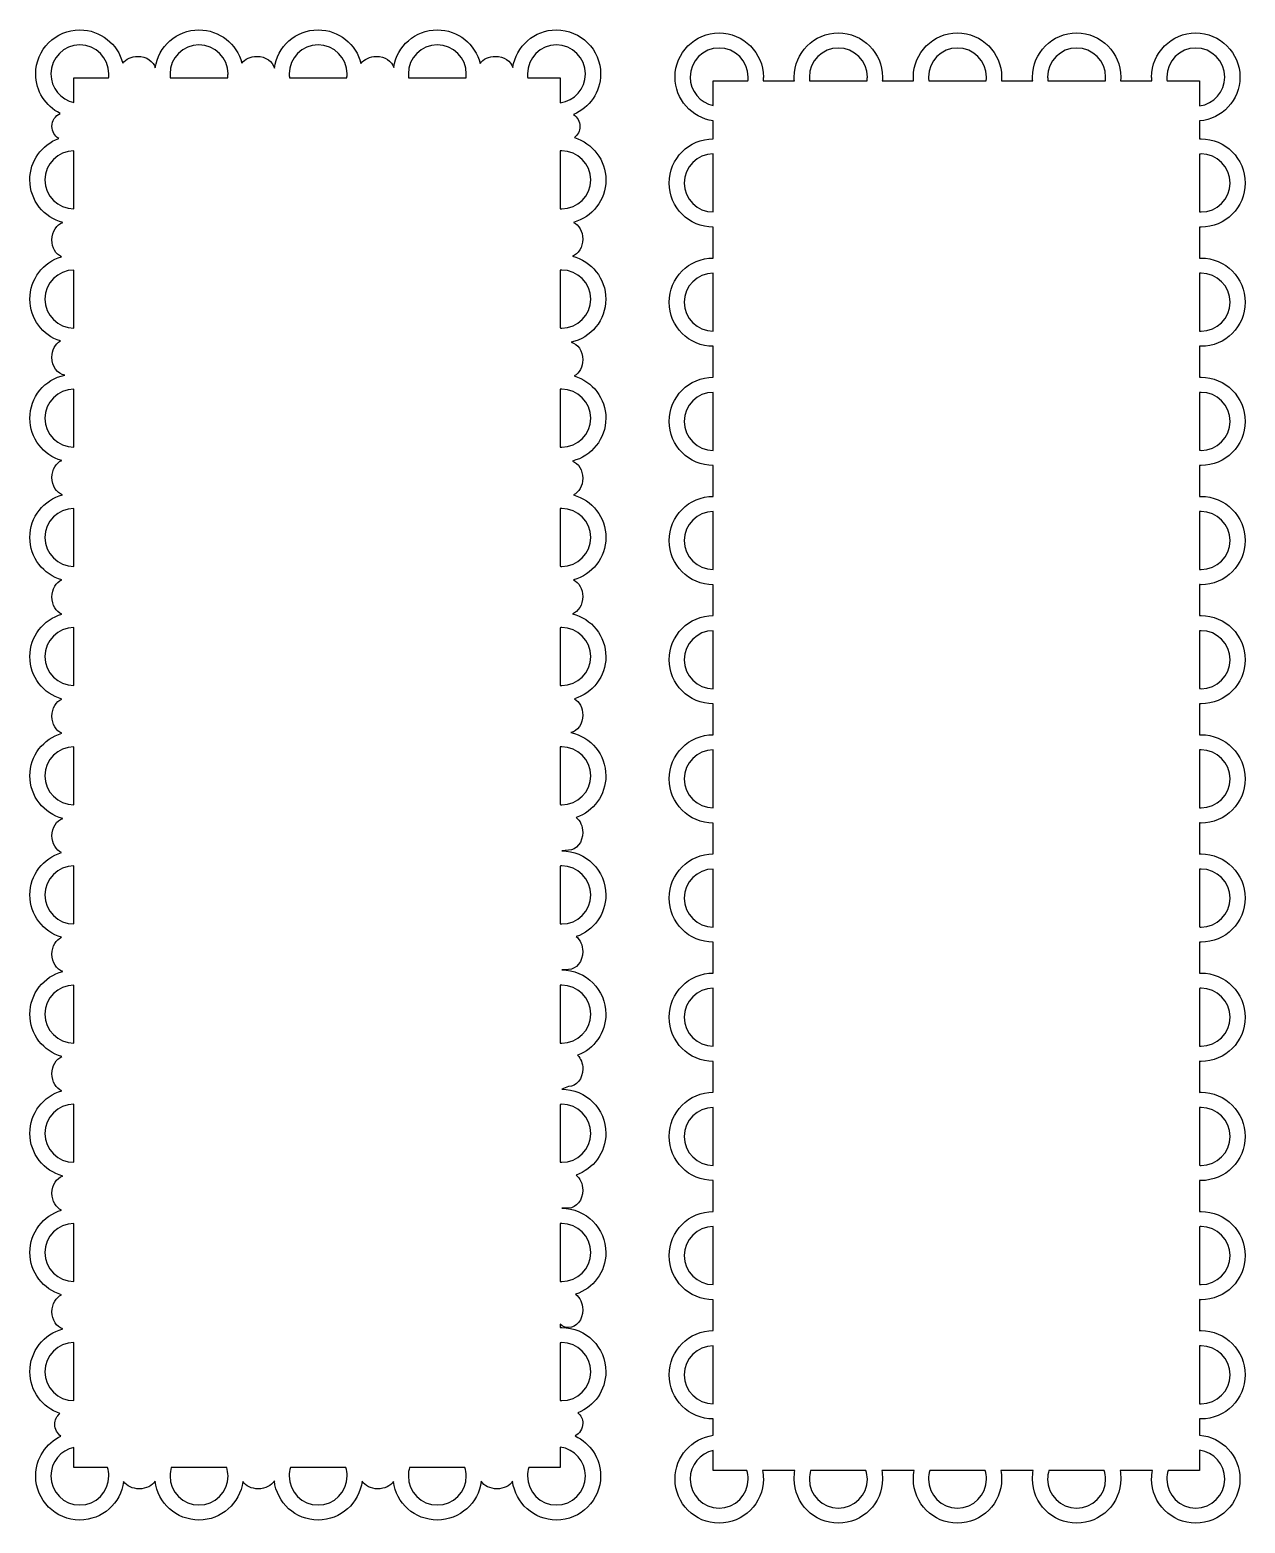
# Model space of a CAD drawing. Header units: centimetres. Extents: x -5.2 to 5.2, y -6.4 to 6.4.
import ezdxf

# ---------------------------------------------------------------- set-up
doc = ezdxf.new("R2010")
doc.units = ezdxf.units.CM
doc.header["$MEASUREMENT"] = 0
doc.layers.add('Layer 1', color=7, linetype='Continuous')

msp = doc.modelspace()

# ---------------------------------------------------------------- linework, layer by layer
at = {"layer": 'Layer 1', "color": 67, "lineweight": 25}
for points, knots in [([(-4.77919, 6.39757), (-4.98794, 6.39757), (-5.15705, 6.22846), (-5.15705, 6.01971), (-5.15705, 6.01971), (-5.15705, 5.87158), (-5.07191, 5.74349), (-4.94786, 5.68154), (-4.94786, 5.68154), (-4.98944, 5.6618), (-5.01814, 5.6199), (-5.01814, 5.57075), (-5.01814, 5.57075), (-5.01814, 5.5266), (-4.99509, 5.48808), (-4.96026, 5.46657), (-4.96026, 5.46657), (-5.1045, 5.41315), (-5.20748, 5.27462), (-5.20748, 5.11186), (-5.20748, 5.11186), (-5.20748, 4.93573), (-5.08689, 4.78833), (-4.92388, 4.7464), (-4.92388, 4.7464), (-4.97807, 4.73057), (-5.01814, 4.67002), (-5.01814, 4.59757), (-5.01814, 4.59757), (-5.01814, 4.53117), (-4.98445, 4.47486), (-4.93711, 4.4537), (-4.93711, 4.4537), (-5.09348, 4.40723), (-5.20748, 4.26214), (-5.20748, 4.09072), (-5.20748, 4.09072), (-5.20748, 3.92268), (-5.09783, 3.78101), (-4.9462, 3.73188), (-4.9462, 3.73188), (-4.98892, 3.70801), (-5.01813, 3.65441), (-5.01813, 3.59215), (-5.01813, 3.59215), (-5.01813, 3.51292), (-4.97005, 3.44784), (-4.90816, 3.44001), (-4.90816, 3.44001), (-5.0791, 3.40365), (-5.20747, 3.25135), (-5.20747, 3.06959), (-5.20747, 3.06959), (-5.20747, 2.89735), (-5.09216, 2.75298), (-4.93462, 2.70744), (-4.93462, 2.70744), (-4.98331, 2.68721), (-5.01813, 2.62952), (-5.01813, 2.56192), (-5.01813, 2.56192), (-5.01813, 2.49062), (-4.97924, 2.43089), (-4.92635, 2.41392), (-4.92635, 2.41392), (-5.08809, 2.37095), (-5.20747, 2.22369), (-5.20747, 2.04846), (-5.20747, 2.04846), (-5.20747, 1.87523), (-5.09106, 1.72931), (-4.93214, 1.68466), (-4.93214, 1.68466), (-4.98203, 1.6653), (-5.01813, 1.60697), (-5.01813, 1.53831), (-5.01813, 1.53831), (-5.01813, 1.46965), (-4.98203, 1.4107), (-4.93214, 1.39114), (-4.93214, 1.39114), (-5.09095, 1.34622), (-5.20747, 1.20049), (-5.20747, 1.02734), (-5.20747, 1.02734), (-5.20747, 0.85411), (-5.09106, 0.70819), (-4.93214, 0.66354), (-4.93214, 0.66354), (-4.98203, 0.64418), (-5.01813, 0.58585), (-5.01813, 0.51719), (-5.01813, 0.51719), (-5.01813, 0.44853), (-4.98203, 0.3902), (-4.93214, 0.37084), (-4.93214, 0.37084), (-5.09106, 0.326), (-5.20747, 0.17944), (-5.20747, 0.00621), (-5.20747, 0.00621), (-5.20747, -0.16937), (-5.08776, -0.31679), (-4.92552, -0.35925), (-4.92552, -0.35925), (-4.9788, -0.37588), (-5.01812, -0.4356), (-5.01812, -0.50725), (-5.01812, -0.50725), (-5.01812, -0.5744), (-4.98362, -0.63136), (-4.93544, -0.65194), (-4.93544, -0.65194), (-5.09259, -0.69792), (-5.20746, -0.84295), (-5.20746, -1.01492), (-5.20746, -1.01492), (-5.20746, -1.18689), (-5.09258, -1.33129), (-4.93544, -1.37707), (-4.93544, -1.37707), (-4.98362, -1.39766), (-5.01812, -1.45461), (-5.01812, -1.52176), (-5.01812, -1.52176), (-5.01812, -1.59341), (-4.97879, -1.65313), (-4.92552, -1.66976), (-4.92552, -1.66976), (-5.08776, -1.7124), (-5.20747, -1.86046), (-5.20747, -2.03604), (-5.20747, -2.03604), (-5.20747, -2.20927), (-5.09106, -2.35519), (-4.93214, -2.39984), (-4.93214, -2.39984), (-4.98203, -2.4192), (-5.01813, -2.47753), (-5.01813, -2.54619), (-5.01813, -2.54619), (-5.01813, -2.61485), (-4.98203, -2.67318), (-4.93214, -2.69254), (-4.93214, -2.69254), (-5.09106, -2.73738), (-5.20747, -2.88394), (-5.20747, -3.05717), (-5.20747, -3.05717), (-5.20747, -3.23275), (-5.08776, -3.38017), (-4.92552, -3.42263), (-4.92552, -3.42263), (-4.9788, -3.43926), (-5.01812, -3.49898), (-5.01812, -3.57063), (-5.01812, -3.57063), (-5.01812, -3.63778), (-4.98362, -3.69474), (-4.93544, -3.71532), (-4.93544, -3.71532), (-5.09259, -3.7613), (-5.20746, -3.90633), (-5.20746, -4.0783), (-5.20746, -4.0783), (-5.20746, -4.25027), (-5.09258, -4.39467), (-4.93544, -4.44045), (-4.93544, -4.44045), (-4.98362, -4.46104), (-5.01812, -4.51799), (-5.01812, -4.58514), (-5.01812, -4.58514), (-5.01812, -4.65679), (-4.97879, -4.71651), (-4.92552, -4.73314), (-4.92552, -4.73314), (-5.08776, -4.77578), (-5.20747, -4.92384), (-5.20747, -5.09942), (-5.20747, -5.09942), (-5.20747, -5.26626), (-5.09944, -5.40733), (-4.9495, -5.45743), (-4.9495, -5.45743), (-4.97615, -5.47983), (-4.99332, -5.51312), (-4.99332, -5.55086), (-4.99332, -5.55086), (-4.99332, -5.59242), (-4.97268, -5.62857), (-4.94123, -5.65091), (-4.94123, -5.65091), (-5.06891, -5.71154), (-5.15703, -5.84159), (-5.15703, -5.99239), (-5.15703, -5.99239), (-5.15703, -6.20114), (-4.98792, -6.37025), (-4.77917, -6.37025), (-4.77917, -6.37025), (-4.58667, -6.37025), (-4.42746, -6.22643), (-4.40379, -6.04035), (-4.40379, -6.04035), (-4.37761, -6.07795), (-4.32721, -6.10319), (-4.26984, -6.10319), (-4.26984, -6.10319), (-4.21046, -6.10319), (-4.15876, -6.07601), (-4.13341, -6.03622), (-4.13341, -6.03622), (-4.11175, -6.22436), (-3.95199, -6.37026), (-3.75803, -6.37026), (-3.75803, -6.37026), (-3.56581, -6.37026), (-3.40668, -6.22687), (-3.38265, -6.04118), (-3.38265, -6.04118), (-3.3563, -6.07827), (-3.30642, -6.10319), (-3.24953, -6.10319), (-3.24953, -6.10319), (-3.18935, -6.10319), (-3.13725, -6.07523), (-3.11228, -6.03456), (-3.11228, -6.03456), (-3.09137, -6.22349), (-2.93143, -6.37025), (-2.7369, -6.37025), (-2.7369, -6.37025), (-2.54322, -6.37025), (-2.38283, -6.22478), (-2.3607, -6.03704), (-2.3607, -6.03704), (-2.33514, -6.0763), (-2.284, -6.10319), (-2.2251, -6.10319), (-2.2251, -6.10319), (-2.16748, -6.10319), (-2.11724, -6.07741), (-2.09115, -6.03952), (-2.09115, -6.03952), (-2.06802, -6.22607), (-1.9086, -6.37025), (-1.71577, -6.37025), (-1.71577, -6.37025), (-1.52266, -6.37025), (-1.36244, -6.22564), (-1.33957, -6.03869), (-1.33957, -6.03869), (-1.31367, -6.07709), (-1.2629, -6.10318), (-1.2048, -6.10318), (-1.2048, -6.10318), (-1.1467, -6.10318), (-1.09592, -6.07709), (-1.07003, -6.03869), (-1.07003, -6.03869), (-1.04726, -6.22564), (-0.88776, -6.37025), (-0.69465, -6.37025), (-0.69465, -6.37025), (-0.4859, -6.37025), (-0.31597, -6.20114), (-0.31597, -5.99239), (-0.31597, -5.99239), (-0.31597, -5.84063), (-0.40586, -5.71011), (-0.53508, -5.65009), (-0.53508, -5.65009), (-0.49606, -5.62945), (-0.46893, -5.58906), (-0.46893, -5.54178), (-0.46893, -5.54178), (-0.46893, -5.50546), (-0.48534, -5.47319), (-0.51027, -5.45083), (-0.51027, -5.45083), (-0.37027, -5.39551), (-0.27132, -5.25914), (-0.27132, -5.09943), (-0.27132, -5.09943), (-0.27132, -4.89068), (-0.44043, -4.72075), (-0.64918, -4.72075), (-0.64918, -4.72075), (-0.65363, -4.72075), (-0.658, -4.72142), (-0.66241, -4.72158), (-0.66241, -4.72158), (-0.66241, -4.72158), (-0.66241, -4.69347), (-0.66241, -4.69347), (-0.66241, -4.69347), (-0.6424, -4.71089), (-0.61752, -4.72158), (-0.5913, -4.72158), (-0.5913, -4.72158), (-0.52346, -4.72158), (-0.46893, -4.65313), (-0.46893, -4.56862), (-0.46893, -4.56862), (-0.46893, -4.51219), (-0.49376, -4.46284), (-0.53011, -4.43633), (-0.53011, -4.43633), (-0.37978, -4.38645), (-0.27131, -4.24543), (-0.27131, -4.07832), (-0.27131, -4.07832), (-0.27131, -3.86957), (-0.44042, -3.69964), (-0.64917, -3.69964), (-0.64917, -3.69964), (-0.64917, -3.69964), (-0.59129, -3.69716), (-0.59129, -3.69716), (-0.59129, -3.69716), (-0.52345, -3.69716), (-0.46892, -3.62871), (-0.46892, -3.5442), (-0.46892, -3.5442), (-0.46892, -3.48944), (-0.49222, -3.44141), (-0.5268, -3.41439), (-0.5268, -3.41439), (-0.37816, -3.36356), (-0.27131, -3.22311), (-0.27131, -3.0572), (-0.27131, -3.0572), (-0.27131, -2.84845), (-0.44042, -2.67852), (-0.64917, -2.67852), (-0.64917, -2.67852), (-0.64917, -2.67852), (-0.59129, -2.65702), (-0.59129, -2.65702), (-0.59129, -2.65702), (-0.52345, -2.65702), (-0.46892, -2.58857), (-0.46892, -2.50406), (-0.46892, -2.50406), (-0.46892, -2.45724), (-0.48628, -2.41636), (-0.51274, -2.3883), (-0.51274, -2.3883), (-0.37146, -2.33361), (-0.27131, -2.19671), (-0.27131, -2.03607), (-0.27131, -2.03607), (-0.27131, -1.82732), (-0.44042, -1.65739), (-0.64917, -1.65739), (-0.64917, -1.65739), (-0.64917, -1.65739), (-0.59129, -1.65243), (-0.59129, -1.65243), (-0.59129, -1.65243), (-0.52345, -1.65243), (-0.46892, -1.58398), (-0.46892, -1.49947), (-0.46892, -1.49947), (-0.46892, -1.44591), (-0.49101, -1.39888), (-0.52432, -1.37131), (-0.52432, -1.37131), (-0.37697, -1.31977), (-0.27131, -1.17993), (-0.27131, -1.01495), (-0.27131, -1.01495), (-0.27131, -0.8062), (-0.44042, -0.63627), (-0.64917, -0.63627), (-0.64917, -0.63627), (-0.64917, -0.63627), (-0.59129, -0.63131), (-0.59129, -0.63131), (-0.59129, -0.63131), (-0.52345, -0.63131), (-0.46892, -0.56286), (-0.46892, -0.47835), (-0.46892, -0.47835), (-0.46892, -0.42433), (-0.49135, -0.37741), (-0.52514, -0.35019), (-0.52514, -0.35019), (-0.3774, -0.29886), (-0.27131, -0.15909), (-0.27131, 0.00617), (-0.27131, 0.00617), (-0.27131, 0.18792), (-0.39968, 0.34023), (-0.57062, 0.37659), (-0.57062, 0.37659), (-0.51273, 0.38886), (-0.46892, 0.45137), (-0.46892, 0.52707), (-0.46892, 0.52707), (-0.46892, 0.58885), (-0.49867, 0.64183), (-0.54085, 0.66598), (-0.54085, 0.66598), (-0.38497, 0.71256), (-0.27131, 0.85624), (-0.27131, 1.0273), (-0.27131, 1.0273), (-0.27131, 1.20461), (-0.39354, 1.35346), (-0.55822, 1.39441), (-0.55822, 1.39441), (-0.50664, 1.41246), (-0.46892, 1.47143), (-0.46892, 1.54158), (-0.46892, 1.54158), (-0.46892, 1.60736), (-0.50248, 1.66301), (-0.54912, 1.68462), (-0.54912, 1.68462), (-0.38904, 1.72851), (-0.27131, 1.87437), (-0.27131, 2.04842), (-0.27131, 2.04842), (-0.27131, 2.22247), (-0.38904, 2.36897), (-0.54912, 2.41305), (-0.54912, 2.41305), (-0.5024, 2.43461), (-0.46892, 2.49024), (-0.46892, 2.55609), (-0.46892, 2.55609), (-0.46892, 2.62588), (-0.50623, 2.68488), (-0.55739, 2.70326), (-0.55739, 2.70326), (-0.3931, 2.7443), (-0.27131, 2.89251), (-0.27131, 3.06954), (-0.27131, 3.06954), (-0.27131, 3.24096), (-0.38531, 3.38605), (-0.54168, 3.43252), (-0.54168, 3.43252), (-0.49915, 3.45649), (-0.46892, 3.50933), (-0.46892, 3.57143), (-0.46892, 3.57143), (-0.46892, 3.64639), (-0.51192, 3.70796), (-0.56897, 3.72108), (-0.56897, 3.72108), (-0.39881, 3.75787), (-0.27131, 3.90947), (-0.27131, 4.09067), (-0.27131, 4.09067), (-0.27131, 4.26798), (-0.39354, 4.41683), (-0.55822, 4.45778), (-0.55822, 4.45778), (-0.50664, 4.47583), (-0.46892, 4.5348), (-0.46892, 4.60495), (-0.46892, 4.60495), (-0.46892, 4.67073), (-0.50248, 4.72638), (-0.54912, 4.74799), (-0.54912, 4.74799), (-0.38904, 4.79188), (-0.27131, 4.93774), (-0.27131, 5.11179), (-0.27131, 5.11179), (-0.27131, 5.28286), (-0.38498, 5.42716), (-0.54085, 5.47394), (-0.54085, 5.47394), (-0.51221, 5.49629), (-0.49372, 5.53134), (-0.49372, 5.57068), (-0.49372, 5.57068), (-0.49372, 5.61308), (-0.51493, 5.6502), (-0.54746, 5.67238), (-0.54746, 5.67238), (-0.41163, 5.72965), (-0.31595, 5.86309), (-0.31595, 6.01965), (-0.31595, 6.01965), (-0.31595, 6.2284), (-0.48588, 6.39751), (-0.69463, 6.39751), (-0.69463, 6.39751), (-0.88482, 6.39751), (-1.04189, 6.25706), (-1.06835, 6.07422), (-1.06835, 6.07422), (-1.0838, 6.129), (-1.14436, 6.17013), (-1.21718, 6.17013), (-1.21718, 6.17013), (-1.27274, 6.17013), (-1.32186, 6.14627), (-1.34864, 6.1106), (-1.34864, 6.1106), (-1.38959, 6.27528), (-1.53844, 6.39751), (-1.71575, 6.39751), (-1.71575, 6.39751), (-1.90538, 6.39751), (-2.06232, 6.25792), (-2.08947, 6.07588), (-2.08947, 6.07588), (-2.10572, 6.12977), (-2.16544, 6.17014), (-2.23747, 6.17014), (-2.23747, 6.17014), (-2.29353, 6.17014), (-2.34313, 6.14598), (-2.36976, 6.10978), (-2.36976, 6.10978), (-2.41044, 6.27485), (-2.55928, 6.39751), (-2.73687, 6.39751), (-2.73687, 6.39751), (-2.92909, 6.39751), (-3.0875, 6.25412), (-3.11142, 6.06843), (-3.11142, 6.06843), (-3.12408, 6.12608), (-3.18654, 6.17013), (-3.2619, 6.17013), (-3.2619, 6.17013), (-3.3162, 6.17013), (-3.36457, 6.14741), (-3.39171, 6.11308), (-3.39171, 6.11308), (-3.43355, 6.27648), (-3.58158, 6.39751), (-3.75799, 6.39751), (-3.75799, 6.39751), (-3.94908, 6.39751), (-4.10719, 6.25584), (-4.13254, 6.07174), (-4.13254, 6.07174), (-4.1468, 6.12779), (-4.20825, 6.17013), (-4.28219, 6.17013), (-4.28219, 6.17013), (-4.33677, 6.17013), (-4.38493, 6.14688), (-4.412, 6.11225), (-4.412, 6.11225), (-4.45349, 6.27615), (-4.60235, 6.3975), (-4.77911, 6.3975), (-4.77911, 6.3975), (-4.77911, 6.3975), (-4.77919, 6.39757), (-4.77919, 6.39757)], [0, 0, 0, 0, 0.0070922, 0.0070922, 0.0070922, 0.0070922, 0.0141844, 0.0141844, 0.0141844, 0.0141844, 0.0212766, 0.0212766, 0.0212766, 0.0212766, 0.02836879, 0.02836879, 0.02836879, 0.02836879, 0.03546099, 0.03546099, 0.03546099, 0.03546099, 0.04255319, 0.04255319, 0.04255319, 0.04255319, 0.04964539, 0.04964539, 0.04964539, 0.04964539, 0.05673759, 0.05673759, 0.05673759, 0.05673759, 0.06382979, 0.06382979, 0.06382979, 0.06382979, 0.07092199, 0.07092199, 0.07092199, 0.07092199, 0.07801418, 0.07801418, 0.07801418, 0.07801418, 0.08510638, 0.08510638, 0.08510638, 0.08510638, 0.09219858, 0.09219858, 0.09219858, 0.09219858, 0.09929078, 0.09929078, 0.09929078, 0.09929078, 0.10638298, 0.10638298, 0.10638298, 0.10638298, 0.11347518, 0.11347518, 0.11347518, 0.11347518, 0.12056738, 0.12056738, 0.12056738, 0.12056738, 0.12765957, 0.12765957, 0.12765957, 0.12765957, 0.13475177, 0.13475177, 0.13475177, 0.13475177, 0.14184397, 0.14184397, 0.14184397, 0.14184397, 0.14893617, 0.14893617, 0.14893617, 0.14893617, 0.15602837, 0.15602837, 0.15602837, 0.15602837, 0.16312057, 0.16312057, 0.16312057, 0.16312057, 0.17021277, 0.17021277, 0.17021277, 0.17021277, 0.17730496, 0.17730496, 0.17730496, 0.17730496, 0.18439716, 0.18439716, 0.18439716, 0.18439716, 0.19148936, 0.19148936, 0.19148936, 0.19148936, 0.19858156, 0.19858156, 0.19858156, 0.19858156, 0.20567376, 0.20567376, 0.20567376, 0.20567376, 0.21276596, 0.21276596, 0.21276596, 0.21276596, 0.21985816, 0.21985816, 0.21985816, 0.21985816, 0.22695035, 0.22695035, 0.22695035, 0.22695035, 0.23404255, 0.23404255, 0.23404255, 0.23404255, 0.24113475, 0.24113475, 0.24113475, 0.24113475, 0.24822695, 0.24822695, 0.24822695, 0.24822695, 0.25531915, 0.25531915, 0.25531915, 0.25531915, 0.26241135, 0.26241135, 0.26241135, 0.26241135, 0.26950355, 0.26950355, 0.26950355, 0.26950355, 0.27659574, 0.27659574, 0.27659574, 0.27659574, 0.28368794, 0.28368794, 0.28368794, 0.28368794, 0.29078014, 0.29078014, 0.29078014, 0.29078014, 0.29787234, 0.29787234, 0.29787234, 0.29787234, 0.30496454, 0.30496454, 0.30496454, 0.30496454, 0.31205674, 0.31205674, 0.31205674, 0.31205674, 0.31914894, 0.31914894, 0.31914894, 0.31914894, 0.32624113, 0.32624113, 0.32624113, 0.32624113, 0.33333333, 0.33333333, 0.33333333, 0.33333333, 0.34042553, 0.34042553, 0.34042553, 0.34042553, 0.34751773, 0.34751773, 0.34751773, 0.34751773, 0.35460993, 0.35460993, 0.35460993, 0.35460993, 0.36170213, 0.36170213, 0.36170213, 0.36170213, 0.36879433, 0.36879433, 0.36879433, 0.36879433, 0.37588652, 0.37588652, 0.37588652, 0.37588652, 0.38297872, 0.38297872, 0.38297872, 0.38297872, 0.39007092, 0.39007092, 0.39007092, 0.39007092, 0.39716312, 0.39716312, 0.39716312, 0.39716312, 0.40425532, 0.40425532, 0.40425532, 0.40425532, 0.41134752, 0.41134752, 0.41134752, 0.41134752, 0.41843972, 0.41843972, 0.41843972, 0.41843972, 0.42553191, 0.42553191, 0.42553191, 0.42553191, 0.43262411, 0.43262411, 0.43262411, 0.43262411, 0.43971631, 0.43971631, 0.43971631, 0.43971631, 0.44680851, 0.44680851, 0.44680851, 0.44680851, 0.45390071, 0.45390071, 0.45390071, 0.45390071, 0.46099291, 0.46099291, 0.46099291, 0.46099291, 0.46808511, 0.46808511, 0.46808511, 0.46808511, 0.4751773, 0.4751773, 0.4751773, 0.4751773, 0.4822695, 0.4822695, 0.4822695, 0.4822695, 0.4893617, 0.4893617, 0.4893617, 0.4893617, 0.4964539, 0.4964539, 0.4964539, 0.4964539, 0.5035461, 0.5035461, 0.5035461, 0.5035461, 0.5106383, 0.5106383, 0.5106383, 0.5106383, 0.5177305, 0.5177305, 0.5177305, 0.5177305, 0.5248227, 0.5248227, 0.5248227, 0.5248227, 0.53191489, 0.53191489, 0.53191489, 0.53191489, 0.53900709, 0.53900709, 0.53900709, 0.53900709, 0.54609929, 0.54609929, 0.54609929, 0.54609929, 0.55319149, 0.55319149, 0.55319149, 0.55319149, 0.56028369, 0.56028369, 0.56028369, 0.56028369, 0.56737589, 0.56737589, 0.56737589, 0.56737589, 0.57446809, 0.57446809, 0.57446809, 0.57446809, 0.58156028, 0.58156028, 0.58156028, 0.58156028, 0.58865248, 0.58865248, 0.58865248, 0.58865248, 0.59574468, 0.59574468, 0.59574468, 0.59574468, 0.60283688, 0.60283688, 0.60283688, 0.60283688, 0.60992908, 0.60992908, 0.60992908, 0.60992908, 0.61702128, 0.61702128, 0.61702128, 0.61702128, 0.62411348, 0.62411348, 0.62411348, 0.62411348, 0.63120567, 0.63120567, 0.63120567, 0.63120567, 0.63829787, 0.63829787, 0.63829787, 0.63829787, 0.64539007, 0.64539007, 0.64539007, 0.64539007, 0.65248227, 0.65248227, 0.65248227, 0.65248227, 0.65957447, 0.65957447, 0.65957447, 0.65957447, 0.66666667, 0.66666667, 0.66666667, 0.66666667, 0.67375887, 0.67375887, 0.67375887, 0.67375887, 0.68085106, 0.68085106, 0.68085106, 0.68085106, 0.68794326, 0.68794326, 0.68794326, 0.68794326, 0.69503546, 0.69503546, 0.69503546, 0.69503546, 0.70212766, 0.70212766, 0.70212766, 0.70212766, 0.70921986, 0.70921986, 0.70921986, 0.70921986, 0.71631206, 0.71631206, 0.71631206, 0.71631206, 0.72340426, 0.72340426, 0.72340426, 0.72340426, 0.73049645, 0.73049645, 0.73049645, 0.73049645, 0.73758865, 0.73758865, 0.73758865, 0.73758865, 0.74468085, 0.74468085, 0.74468085, 0.74468085, 0.75177305, 0.75177305, 0.75177305, 0.75177305, 0.75886525, 0.75886525, 0.75886525, 0.75886525, 0.76595745, 0.76595745, 0.76595745, 0.76595745, 0.77304965, 0.77304965, 0.77304965, 0.77304965, 0.78014184, 0.78014184, 0.78014184, 0.78014184, 0.78723404, 0.78723404, 0.78723404, 0.78723404, 0.79432624, 0.79432624, 0.79432624, 0.79432624, 0.80141844, 0.80141844, 0.80141844, 0.80141844, 0.80851064, 0.80851064, 0.80851064, 0.80851064, 0.81560284, 0.81560284, 0.81560284, 0.81560284, 0.82269504, 0.82269504, 0.82269504, 0.82269504, 0.82978723, 0.82978723, 0.82978723, 0.82978723, 0.83687943, 0.83687943, 0.83687943, 0.83687943, 0.84397163, 0.84397163, 0.84397163, 0.84397163, 0.85106383, 0.85106383, 0.85106383, 0.85106383, 0.85815603, 0.85815603, 0.85815603, 0.85815603, 0.86524823, 0.86524823, 0.86524823, 0.86524823, 0.87234043, 0.87234043, 0.87234043, 0.87234043, 0.87943262, 0.87943262, 0.87943262, 0.87943262, 0.88652482, 0.88652482, 0.88652482, 0.88652482, 0.89361702, 0.89361702, 0.89361702, 0.89361702, 0.90070922, 0.90070922, 0.90070922, 0.90070922, 0.90780142, 0.90780142, 0.90780142, 0.90780142, 0.91489362, 0.91489362, 0.91489362, 0.91489362, 0.92198582, 0.92198582, 0.92198582, 0.92198582, 0.92907801, 0.92907801, 0.92907801, 0.92907801, 0.93617021, 0.93617021, 0.93617021, 0.93617021, 0.94326241, 0.94326241, 0.94326241, 0.94326241, 0.95035461, 0.95035461, 0.95035461, 0.95035461, 0.95744681, 0.95744681, 0.95744681, 0.95744681, 0.96453901, 0.96453901, 0.96453901, 0.96453901, 0.97163121, 0.97163121, 0.97163121, 0.97163121, 0.9787234, 0.9787234, 0.9787234, 0.9787234, 0.9858156, 0.9858156, 0.9858156, 0.9858156, 1, 1, 1, 1]), ([(-4.77919, 6.26858), (-4.64177, 6.26858), (-4.53032, 6.15712), (-4.53032, 6.01971), (-4.53032, 6.01971), (-4.53032, 6.00855), (-4.53138, 5.99741), (-4.5328, 5.98664), (-4.5328, 5.98664), (-4.5328, 5.98664), (-4.82963, 5.98664), (-4.82963, 5.98664), (-4.82963, 5.98664), (-4.82963, 5.98664), (-4.82963, 5.7758), (-4.82963, 5.7758), (-4.82963, 5.7758), (-4.94286, 5.79901), (-5.02724, 5.89947), (-5.02724, 6.01971), (-5.02724, 6.01971), (-5.02724, 6.15713), (-4.91661, 6.26858), (-4.77919, 6.26858)], [0, 0, 0, 0, 0.14285714, 0.14285714, 0.14285714, 0.14285714, 0.28571429, 0.28571429, 0.28571429, 0.28571429, 0.42857143, 0.42857143, 0.42857143, 0.42857143, 0.57142857, 0.57142857, 0.57142857, 0.57142857, 0.71428571, 0.71428571, 0.71428571, 0.71428571, 1, 1, 1, 1]), ([(-3.75806, 6.26858), (-3.62064, 6.26858), (-3.50919, 6.15712), (-3.50919, 6.01971), (-3.50919, 6.01971), (-3.50919, 6.00855), (-3.51025, 5.99741), (-3.51167, 5.98664), (-3.51167, 5.98664), (-3.51167, 5.98664), (-4.00363, 5.98664), (-4.00363, 5.98664), (-4.00363, 5.98664), (-4.00504, 5.99741), (-4.00611, 6.00856), (-4.00611, 6.01971), (-4.00611, 6.01971), (-4.00611, 6.15713), (-3.89548, 6.26858), (-3.75806, 6.26858)], [0, 0, 0, 0, 0.16666667, 0.16666667, 0.16666667, 0.16666667, 0.33333333, 0.33333333, 0.33333333, 0.33333333, 0.5, 0.5, 0.5, 0.5, 0.66666667, 0.66666667, 0.66666667, 0.66666667, 1, 1, 1, 1]), ([(-2.73693, 6.26858), (-2.59951, 6.26858), (-2.48806, 6.15712), (-2.48806, 6.01971), (-2.48806, 6.01971), (-2.48806, 6.00855), (-2.48912, 5.99741), (-2.49054, 5.98664), (-2.49054, 5.98664), (-2.49054, 5.98664), (-2.9825, 5.98664), (-2.9825, 5.98664), (-2.9825, 5.98664), (-2.98391, 5.99741), (-2.98498, 6.00856), (-2.98498, 6.01971), (-2.98498, 6.01971), (-2.98498, 6.15713), (-2.87435, 6.26858), (-2.73693, 6.26858)], [0, 0, 0, 0, 0.16666667, 0.16666667, 0.16666667, 0.16666667, 0.33333333, 0.33333333, 0.33333333, 0.33333333, 0.5, 0.5, 0.5, 0.5, 0.66666667, 0.66666667, 0.66666667, 0.66666667, 1, 1, 1, 1]), ([(-1.71581, 6.26858), (-1.57839, 6.26858), (-1.46694, 6.15712), (-1.46694, 6.01971), (-1.46694, 6.01971), (-1.46694, 6.00855), (-1.468, 5.99741), (-1.46942, 5.98664), (-1.46942, 5.98664), (-1.46942, 5.98664), (-1.96138, 5.98664), (-1.96138, 5.98664), (-1.96138, 5.98664), (-1.96279, 5.99741), (-1.96386, 6.00856), (-1.96386, 6.01971), (-1.96386, 6.01971), (-1.96386, 6.15713), (-1.85323, 6.26858), (-1.71581, 6.26858)], [0, 0, 0, 0, 0.16666667, 0.16666667, 0.16666667, 0.16666667, 0.33333333, 0.33333333, 0.33333333, 0.33333333, 0.5, 0.5, 0.5, 0.5, 0.66666667, 0.66666667, 0.66666667, 0.66666667, 1, 1, 1, 1]), ([(-0.69468, 6.26858), (-0.55726, 6.26858), (-0.44581, 6.15712), (-0.44581, 6.01971), (-0.44581, 6.01971), (-0.44581, 5.89317), (-0.54017, 5.78907), (-0.66244, 5.77332), (-0.66244, 5.77332), (-0.66244, 5.77332), (-0.66244, 5.98664), (-0.66244, 5.98664), (-0.66244, 5.98664), (-0.66244, 5.98664), (-0.94025, 5.98664), (-0.94025, 5.98664), (-0.94025, 5.98664), (-0.94166, 5.99741), (-0.94273, 6.00856), (-0.94273, 6.01971), (-0.94273, 6.01971), (-0.94273, 6.15713), (-0.8321, 6.26858), (-0.69468, 6.26858)], [0, 0, 0, 0, 0.14285714, 0.14285714, 0.14285714, 0.14285714, 0.28571429, 0.28571429, 0.28571429, 0.28571429, 0.42857143, 0.42857143, 0.42857143, 0.42857143, 0.57142857, 0.57142857, 0.57142857, 0.57142857, 0.71428571, 0.71428571, 0.71428571, 0.71428571, 1, 1, 1, 1]), ([(-4.82962, 5.36073), (-4.82962, 5.36073), (-4.82962, 4.86381), (-4.82962, 4.86381), (-4.82962, 4.86381), (-4.96704, 4.86381), (-5.07849, 4.97444), (-5.07849, 5.11186), (-5.07849, 5.11186), (-5.07849, 5.24928), (-4.96703, 5.36073), (-4.82962, 5.36073)], [0, 0, 0, 0, 0.25, 0.25, 0.25, 0.25, 0.5, 0.5, 0.5, 0.5, 1, 1, 1, 1]), ([(-0.64921, 5.36073), (-0.51179, 5.36073), (-0.40034, 5.24927), (-0.40034, 5.11186), (-0.40034, 5.11186), (-0.40034, 4.97444), (-0.5118, 4.86381), (-0.64921, 4.86381), (-0.64921, 4.86381), (-0.65364, 4.86381), (-0.65806, 4.86441), (-0.66244, 4.86464), (-0.66244, 4.86464), (-0.66244, 4.86464), (-0.66244, 5.35991), (-0.66244, 5.35991), (-0.66244, 5.35991), (-0.65806, 5.36015), (-0.65365, 5.36074), (-0.64921, 5.36074), (-0.64921, 5.36074), (-0.64921, 5.36074), (-0.64921, 5.36073), (-0.64921, 5.36073)], [0, 0, 0, 0, 0.14285714, 0.14285714, 0.14285714, 0.14285714, 0.28571429, 0.28571429, 0.28571429, 0.28571429, 0.42857143, 0.42857143, 0.42857143, 0.42857143, 0.57142857, 0.57142857, 0.57142857, 0.57142857, 0.71428571, 0.71428571, 0.71428571, 0.71428571, 1, 1, 1, 1]), ([(-4.82962, 4.3396), (-4.82962, 4.3396), (-4.82962, 3.84268), (-4.82962, 3.84268), (-4.82962, 3.84268), (-4.96704, 3.84268), (-5.07849, 3.95331), (-5.07849, 4.09073), (-5.07849, 4.09073), (-5.07849, 4.22815), (-4.96703, 4.3396), (-4.82962, 4.3396)], [0, 0, 0, 0, 0.25, 0.25, 0.25, 0.25, 0.5, 0.5, 0.5, 0.5, 1, 1, 1, 1]), ([(-0.64921, 4.3396), (-0.51179, 4.3396), (-0.40034, 4.22814), (-0.40034, 4.09073), (-0.40034, 4.09073), (-0.40034, 3.95331), (-0.5118, 3.84268), (-0.64921, 3.84268), (-0.64921, 3.84268), (-0.65364, 3.84268), (-0.65806, 3.84328), (-0.66244, 3.84351), (-0.66244, 3.84351), (-0.66244, 3.84351), (-0.66244, 4.33878), (-0.66244, 4.33878), (-0.66244, 4.33878), (-0.65806, 4.33902), (-0.65365, 4.33961), (-0.64921, 4.33961), (-0.64921, 4.33961), (-0.64921, 4.33961), (-0.64921, 4.3396), (-0.64921, 4.3396)], [0, 0, 0, 0, 0.14285714, 0.14285714, 0.14285714, 0.14285714, 0.28571429, 0.28571429, 0.28571429, 0.28571429, 0.42857143, 0.42857143, 0.42857143, 0.42857143, 0.57142857, 0.57142857, 0.57142857, 0.57142857, 0.71428571, 0.71428571, 0.71428571, 0.71428571, 1, 1, 1, 1]), ([(-4.82962, 3.31848), (-4.82962, 3.31848), (-4.82962, 2.82156), (-4.82962, 2.82156), (-4.82962, 2.82156), (-4.96704, 2.82156), (-5.07849, 2.93219), (-5.07849, 3.06961), (-5.07849, 3.06961), (-5.07849, 3.20703), (-4.96703, 3.31848), (-4.82962, 3.31848)], [0, 0, 0, 0, 0.25, 0.25, 0.25, 0.25, 0.5, 0.5, 0.5, 0.5, 1, 1, 1, 1]), ([(-0.64921, 3.31848), (-0.51179, 3.31848), (-0.40034, 3.20702), (-0.40034, 3.06961), (-0.40034, 3.06961), (-0.40034, 2.93219), (-0.5118, 2.82156), (-0.64921, 2.82156), (-0.64921, 2.82156), (-0.65364, 2.82156), (-0.65806, 2.82216), (-0.66244, 2.82239), (-0.66244, 2.82239), (-0.66244, 2.82239), (-0.66244, 3.31766), (-0.66244, 3.31766), (-0.66244, 3.31766), (-0.65806, 3.3179), (-0.65365, 3.31849), (-0.64921, 3.31849), (-0.64921, 3.31849), (-0.64921, 3.31849), (-0.64921, 3.31848), (-0.64921, 3.31848)], [0, 0, 0, 0, 0.14285714, 0.14285714, 0.14285714, 0.14285714, 0.28571429, 0.28571429, 0.28571429, 0.28571429, 0.42857143, 0.42857143, 0.42857143, 0.42857143, 0.57142857, 0.57142857, 0.57142857, 0.57142857, 0.71428571, 0.71428571, 0.71428571, 0.71428571, 1, 1, 1, 1]), ([(-4.82962, 2.29735), (-4.82962, 2.29735), (-4.82962, 1.80043), (-4.82962, 1.80043), (-4.82962, 1.80043), (-4.96704, 1.80043), (-5.07849, 1.91106), (-5.07849, 2.04848), (-5.07849, 2.04848), (-5.07849, 2.1859), (-4.96703, 2.29735), (-4.82962, 2.29735)], [0, 0, 0, 0, 0.25, 0.25, 0.25, 0.25, 0.5, 0.5, 0.5, 0.5, 1, 1, 1, 1]), ([(-0.64921, 2.29735), (-0.51179, 2.29735), (-0.40034, 2.18589), (-0.40034, 2.04848), (-0.40034, 2.04848), (-0.40034, 1.91106), (-0.5118, 1.80043), (-0.64921, 1.80043), (-0.64921, 1.80043), (-0.65364, 1.80043), (-0.65806, 1.80103), (-0.66244, 1.80126), (-0.66244, 1.80126), (-0.66244, 1.80126), (-0.66244, 2.29653), (-0.66244, 2.29653), (-0.66244, 2.29653), (-0.65806, 2.29677), (-0.65365, 2.29736), (-0.64921, 2.29736), (-0.64921, 2.29736), (-0.64921, 2.29736), (-0.64921, 2.29735), (-0.64921, 2.29735)], [0, 0, 0, 0, 0.14285714, 0.14285714, 0.14285714, 0.14285714, 0.28571429, 0.28571429, 0.28571429, 0.28571429, 0.42857143, 0.42857143, 0.42857143, 0.42857143, 0.57142857, 0.57142857, 0.57142857, 0.57142857, 0.71428571, 0.71428571, 0.71428571, 0.71428571, 1, 1, 1, 1]), ([(-4.82962, 1.27623), (-4.82962, 1.27623), (-4.82962, 0.77931), (-4.82962, 0.77931), (-4.82962, 0.77931), (-4.96704, 0.77931), (-5.07849, 0.88994), (-5.07849, 1.02736), (-5.07849, 1.02736), (-5.07849, 1.16478), (-4.96703, 1.27623), (-4.82962, 1.27623)], [0, 0, 0, 0, 0.25, 0.25, 0.25, 0.25, 0.5, 0.5, 0.5, 0.5, 1, 1, 1, 1]), ([(-0.64921, 1.27623), (-0.51179, 1.27623), (-0.40034, 1.16477), (-0.40034, 1.02736), (-0.40034, 1.02736), (-0.40034, 0.88994), (-0.5118, 0.77931), (-0.64921, 0.77931), (-0.64921, 0.77931), (-0.65364, 0.77931), (-0.65806, 0.77991), (-0.66244, 0.78014), (-0.66244, 0.78014), (-0.66244, 0.78014), (-0.66244, 1.27541), (-0.66244, 1.27541), (-0.66244, 1.27541), (-0.65806, 1.27565), (-0.65365, 1.27624), (-0.64921, 1.27624), (-0.64921, 1.27624), (-0.64921, 1.27624), (-0.64921, 1.27623), (-0.64921, 1.27623)], [0, 0, 0, 0, 0.14285714, 0.14285714, 0.14285714, 0.14285714, 0.28571429, 0.28571429, 0.28571429, 0.28571429, 0.42857143, 0.42857143, 0.42857143, 0.42857143, 0.57142857, 0.57142857, 0.57142857, 0.57142857, 0.71428571, 0.71428571, 0.71428571, 0.71428571, 1, 1, 1, 1]), ([(-4.82962, 0.2551), (-4.82962, 0.2551), (-4.82962, -0.24182), (-4.82962, -0.24182), (-4.82962, -0.24182), (-4.96704, -0.24182), (-5.07849, -0.13119), (-5.07849, 0.00623), (-5.07849, 0.00623), (-5.07849, 0.14365), (-4.96703, 0.2551), (-4.82962, 0.2551)], [0, 0, 0, 0, 0.25, 0.25, 0.25, 0.25, 0.5, 0.5, 0.5, 0.5, 1, 1, 1, 1]), ([(-0.64921, 0.2551), (-0.51179, 0.2551), (-0.40034, 0.14364), (-0.40034, 0.00623), (-0.40034, 0.00623), (-0.40034, -0.13119), (-0.5118, -0.24182), (-0.64921, -0.24182), (-0.64921, -0.24182), (-0.65364, -0.24182), (-0.65806, -0.24122), (-0.66244, -0.24099), (-0.66244, -0.24099), (-0.66244, -0.24099), (-0.66244, 0.25428), (-0.66244, 0.25428), (-0.66244, 0.25428), (-0.65806, 0.25452), (-0.65365, 0.25511), (-0.64921, 0.25511), (-0.64921, 0.25511), (-0.64921, 0.25511), (-0.64921, 0.2551), (-0.64921, 0.2551)], [0, 0, 0, 0, 0.14285714, 0.14285714, 0.14285714, 0.14285714, 0.28571429, 0.28571429, 0.28571429, 0.28571429, 0.42857143, 0.42857143, 0.42857143, 0.42857143, 0.57142857, 0.57142857, 0.57142857, 0.57142857, 0.71428571, 0.71428571, 0.71428571, 0.71428571, 1, 1, 1, 1]), ([(-4.82962, -0.76603), (-4.82962, -0.76603), (-4.82962, -1.26295), (-4.82962, -1.26295), (-4.82962, -1.26295), (-4.96704, -1.26295), (-5.07849, -1.15232), (-5.07849, -1.0149), (-5.07849, -1.0149), (-5.07849, -0.87748), (-4.96703, -0.76603), (-4.82962, -0.76603)], [0, 0, 0, 0, 0.25, 0.25, 0.25, 0.25, 0.5, 0.5, 0.5, 0.5, 1, 1, 1, 1]), ([(-0.64921, -0.76603), (-0.51179, -0.76603), (-0.40034, -0.87749), (-0.40034, -1.0149), (-0.40034, -1.0149), (-0.40034, -1.15232), (-0.5118, -1.26295), (-0.64921, -1.26295), (-0.64921, -1.26295), (-0.65364, -1.26295), (-0.65806, -1.26235), (-0.66244, -1.26212), (-0.66244, -1.26212), (-0.66244, -1.26212), (-0.66244, -0.76685), (-0.66244, -0.76685), (-0.66244, -0.76685), (-0.65806, -0.76661), (-0.65365, -0.76602), (-0.64921, -0.76602), (-0.64921, -0.76602), (-0.64921, -0.76602), (-0.64921, -0.76603), (-0.64921, -0.76603)], [0, 0, 0, 0, 0.14285714, 0.14285714, 0.14285714, 0.14285714, 0.28571429, 0.28571429, 0.28571429, 0.28571429, 0.42857143, 0.42857143, 0.42857143, 0.42857143, 0.57142857, 0.57142857, 0.57142857, 0.57142857, 0.71428571, 0.71428571, 0.71428571, 0.71428571, 1, 1, 1, 1]), ([(-4.82962, -1.78715), (-4.82962, -1.78715), (-4.82962, -2.28407), (-4.82962, -2.28407), (-4.82962, -2.28407), (-4.96704, -2.28407), (-5.07849, -2.17344), (-5.07849, -2.03602), (-5.07849, -2.03602), (-5.07849, -1.8986), (-4.96703, -1.78715), (-4.82962, -1.78715)], [0, 0, 0, 0, 0.25, 0.25, 0.25, 0.25, 0.5, 0.5, 0.5, 0.5, 1, 1, 1, 1]), ([(-0.64921, -1.78715), (-0.51179, -1.78715), (-0.40034, -1.89861), (-0.40034, -2.03602), (-0.40034, -2.03602), (-0.40034, -2.17344), (-0.5118, -2.28407), (-0.64921, -2.28407), (-0.64921, -2.28407), (-0.65364, -2.28407), (-0.65806, -2.28347), (-0.66244, -2.28324), (-0.66244, -2.28324), (-0.66244, -2.28324), (-0.66244, -1.78797), (-0.66244, -1.78797), (-0.66244, -1.78797), (-0.65806, -1.78773), (-0.65365, -1.78714), (-0.64921, -1.78714), (-0.64921, -1.78714), (-0.64921, -1.78714), (-0.64921, -1.78715), (-0.64921, -1.78715)], [0, 0, 0, 0, 0.14285714, 0.14285714, 0.14285714, 0.14285714, 0.28571429, 0.28571429, 0.28571429, 0.28571429, 0.42857143, 0.42857143, 0.42857143, 0.42857143, 0.57142857, 0.57142857, 0.57142857, 0.57142857, 0.71428571, 0.71428571, 0.71428571, 0.71428571, 1, 1, 1, 1]), ([(-4.82962, -2.80828), (-4.82962, -2.80828), (-4.82962, -3.3052), (-4.82962, -3.3052), (-4.82962, -3.3052), (-4.96704, -3.3052), (-5.07849, -3.19457), (-5.07849, -3.05715), (-5.07849, -3.05715), (-5.07849, -2.91973), (-4.96703, -2.80828), (-4.82962, -2.80828)], [0, 0, 0, 0, 0.25, 0.25, 0.25, 0.25, 0.5, 0.5, 0.5, 0.5, 1, 1, 1, 1]), ([(-0.64921, -2.80828), (-0.51179, -2.80828), (-0.40034, -2.91974), (-0.40034, -3.05715), (-0.40034, -3.05715), (-0.40034, -3.19457), (-0.5118, -3.3052), (-0.64921, -3.3052), (-0.64921, -3.3052), (-0.65364, -3.3052), (-0.65806, -3.3046), (-0.66244, -3.30437), (-0.66244, -3.30437), (-0.66244, -3.30437), (-0.66244, -2.8091), (-0.66244, -2.8091), (-0.66244, -2.8091), (-0.65806, -2.80886), (-0.65365, -2.80827), (-0.64921, -2.80827), (-0.64921, -2.80827), (-0.64921, -2.80827), (-0.64921, -2.80828), (-0.64921, -2.80828)], [0, 0, 0, 0, 0.14285714, 0.14285714, 0.14285714, 0.14285714, 0.28571429, 0.28571429, 0.28571429, 0.28571429, 0.42857143, 0.42857143, 0.42857143, 0.42857143, 0.57142857, 0.57142857, 0.57142857, 0.57142857, 0.71428571, 0.71428571, 0.71428571, 0.71428571, 1, 1, 1, 1]), ([(-4.82962, -3.82941), (-4.82962, -3.82941), (-4.82962, -4.32633), (-4.82962, -4.32633), (-4.82962, -4.32633), (-4.96704, -4.32633), (-5.07849, -4.2157), (-5.07849, -4.07828), (-5.07849, -4.07828), (-5.07849, -3.94086), (-4.96703, -3.82941), (-4.82962, -3.82941)], [0, 0, 0, 0, 0.25, 0.25, 0.25, 0.25, 0.5, 0.5, 0.5, 0.5, 1, 1, 1, 1]), ([(-0.64921, -3.82941), (-0.51179, -3.82941), (-0.40034, -3.94087), (-0.40034, -4.07828), (-0.40034, -4.07828), (-0.40034, -4.2157), (-0.5118, -4.32633), (-0.64921, -4.32633), (-0.64921, -4.32633), (-0.65364, -4.32633), (-0.65806, -4.32573), (-0.66244, -4.3255), (-0.66244, -4.3255), (-0.66244, -4.3255), (-0.66244, -3.83023), (-0.66244, -3.83023), (-0.66244, -3.83023), (-0.65806, -3.82999), (-0.65365, -3.8294), (-0.64921, -3.8294), (-0.64921, -3.8294), (-0.64921, -3.8294), (-0.64921, -3.82941), (-0.64921, -3.82941)], [0, 0, 0, 0, 0.14285714, 0.14285714, 0.14285714, 0.14285714, 0.28571429, 0.28571429, 0.28571429, 0.28571429, 0.42857143, 0.42857143, 0.42857143, 0.42857143, 0.57142857, 0.57142857, 0.57142857, 0.57142857, 0.71428571, 0.71428571, 0.71428571, 0.71428571, 1, 1, 1, 1]), ([(-4.82962, -4.85053), (-4.82962, -4.85053), (-4.82962, -5.34745), (-4.82962, -5.34745), (-4.82962, -5.34745), (-4.96704, -5.34745), (-5.07849, -5.23682), (-5.07849, -5.0994), (-5.07849, -5.0994), (-5.07849, -4.96198), (-4.96703, -4.85053), (-4.82962, -4.85053)], [0, 0, 0, 0, 0.25, 0.25, 0.25, 0.25, 0.5, 0.5, 0.5, 0.5, 1, 1, 1, 1]), ([(-0.64921, -4.85053), (-0.51179, -4.85053), (-0.40034, -4.96199), (-0.40034, -5.0994), (-0.40034, -5.0994), (-0.40034, -5.23682), (-0.5118, -5.34745), (-0.64921, -5.34745), (-0.64921, -5.34745), (-0.65364, -5.34745), (-0.65806, -5.34685), (-0.66244, -5.34662), (-0.66244, -5.34662), (-0.66244, -5.34662), (-0.66244, -4.85135), (-0.66244, -4.85135), (-0.66244, -4.85135), (-0.65806, -4.85111), (-0.65365, -4.85052), (-0.64921, -4.85052), (-0.64921, -4.85052), (-0.64921, -4.85052), (-0.64921, -4.85053), (-0.64921, -4.85053)], [0, 0, 0, 0, 0.14285714, 0.14285714, 0.14285714, 0.14285714, 0.28571429, 0.28571429, 0.28571429, 0.28571429, 0.42857143, 0.42857143, 0.42857143, 0.42857143, 0.57142857, 0.57142857, 0.57142857, 0.57142857, 0.71428571, 0.71428571, 0.71428571, 0.71428571, 1, 1, 1, 1]), ([(-4.82962, -5.74846), (-4.82962, -5.74846), (-4.82962, -5.91961), (-4.82962, -5.91961), (-4.82962, -5.91961), (-4.82962, -5.91961), (-4.54189, -5.91961), (-4.54189, -5.91961), (-4.54189, -5.91961), (-4.53477, -5.94276), (-4.53031, -5.96689), (-4.53031, -5.99237), (-4.53031, -5.99237), (-4.53031, -6.12979), (-4.64177, -6.24124), (-4.77918, -6.24124), (-4.77918, -6.24124), (-4.9166, -6.24124), (-5.02723, -6.12978), (-5.02723, -5.99237), (-5.02723, -5.99237), (-5.02723, -5.87213), (-4.94285, -5.77167), (-4.82962, -5.74846)], [0, 0, 0, 0, 0.14285714, 0.14285714, 0.14285714, 0.14285714, 0.28571429, 0.28571429, 0.28571429, 0.28571429, 0.42857143, 0.42857143, 0.42857143, 0.42857143, 0.57142857, 0.57142857, 0.57142857, 0.57142857, 0.71428571, 0.71428571, 0.71428571, 0.71428571, 1, 1, 1, 1]), ([(-0.66244, -5.74598), (-0.54018, -5.76173), (-0.44581, -5.86583), (-0.44581, -5.99237), (-0.44581, -5.99237), (-0.44581, -6.12979), (-0.55727, -6.24124), (-0.69468, -6.24124), (-0.69468, -6.24124), (-0.8321, -6.24124), (-0.94273, -6.12978), (-0.94273, -5.99237), (-0.94273, -5.99237), (-0.94273, -5.96689), (-0.93905, -5.94276), (-0.93198, -5.91961), (-0.93198, -5.91961), (-0.93198, -5.91961), (-0.66244, -5.91961), (-0.66244, -5.91961), (-0.66244, -5.91961), (-0.66244, -5.91961), (-0.66244, -5.74598), (-0.66244, -5.74598)], [0, 0, 0, 0, 0.14285714, 0.14285714, 0.14285714, 0.14285714, 0.28571429, 0.28571429, 0.28571429, 0.28571429, 0.42857143, 0.42857143, 0.42857143, 0.42857143, 0.57142857, 0.57142857, 0.57142857, 0.57142857, 0.71428571, 0.71428571, 0.71428571, 0.71428571, 1, 1, 1, 1]), ([(-3.99536, -5.91961), (-3.99536, -5.91961), (-3.52076, -5.91961), (-3.52076, -5.91961), (-3.52076, -5.91961), (-3.51364, -5.94276), (-3.50918, -5.96689), (-3.50918, -5.99237), (-3.50918, -5.99237), (-3.50918, -6.12979), (-3.62064, -6.24124), (-3.75805, -6.24124), (-3.75805, -6.24124), (-3.89547, -6.24124), (-4.0061, -6.12978), (-4.0061, -5.99237), (-4.0061, -5.99237), (-4.0061, -5.96689), (-4.00242, -5.94276), (-3.99535, -5.91961), (-3.99535, -5.91961), (-3.99535, -5.91961), (-3.99536, -5.91961), (-3.99536, -5.91961)], [0, 0, 0, 0, 0.14285714, 0.14285714, 0.14285714, 0.14285714, 0.28571429, 0.28571429, 0.28571429, 0.28571429, 0.42857143, 0.42857143, 0.42857143, 0.42857143, 0.57142857, 0.57142857, 0.57142857, 0.57142857, 0.71428571, 0.71428571, 0.71428571, 0.71428571, 1, 1, 1, 1]), ([(-2.97423, -5.91961), (-2.97423, -5.91961), (-2.49963, -5.91961), (-2.49963, -5.91961), (-2.49963, -5.91961), (-2.49251, -5.94276), (-2.48805, -5.96689), (-2.48805, -5.99237), (-2.48805, -5.99237), (-2.48805, -6.12979), (-2.59951, -6.24124), (-2.73692, -6.24124), (-2.73692, -6.24124), (-2.87434, -6.24124), (-2.98497, -6.12978), (-2.98497, -5.99237), (-2.98497, -5.99237), (-2.98497, -5.96689), (-2.98129, -5.94276), (-2.97422, -5.91961), (-2.97422, -5.91961), (-2.97422, -5.91961), (-2.97423, -5.91961), (-2.97423, -5.91961)], [0, 0, 0, 0, 0.14285714, 0.14285714, 0.14285714, 0.14285714, 0.28571429, 0.28571429, 0.28571429, 0.28571429, 0.42857143, 0.42857143, 0.42857143, 0.42857143, 0.57142857, 0.57142857, 0.57142857, 0.57142857, 0.71428571, 0.71428571, 0.71428571, 0.71428571, 1, 1, 1, 1]), ([(-1.95311, -5.91961), (-1.95311, -5.91961), (-1.47851, -5.91961), (-1.47851, -5.91961), (-1.47851, -5.91961), (-1.47139, -5.94276), (-1.46693, -5.96689), (-1.46693, -5.99237), (-1.46693, -5.99237), (-1.46693, -6.12979), (-1.57839, -6.24124), (-1.7158, -6.24124), (-1.7158, -6.24124), (-1.85322, -6.24124), (-1.96385, -6.12978), (-1.96385, -5.99237), (-1.96385, -5.99237), (-1.96385, -5.96689), (-1.96017, -5.94276), (-1.9531, -5.91961), (-1.9531, -5.91961), (-1.9531, -5.91961), (-1.95311, -5.91961), (-1.95311, -5.91961)], [0, 0, 0, 0, 0.14285714, 0.14285714, 0.14285714, 0.14285714, 0.28571429, 0.28571429, 0.28571429, 0.28571429, 0.42857143, 0.42857143, 0.42857143, 0.42857143, 0.57142857, 0.57142857, 0.57142857, 0.57142857, 0.71428571, 0.71428571, 0.71428571, 0.71428571, 1, 1, 1, 1])]:
    msp.add_open_spline(points, degree=3, knots=knots, dxfattribs=at)
at = {"layer": 'Layer 1', "color": 62, "lineweight": 25}
for points, knots in [([(0.69984, 6.37084), (0.49109, 6.37084), (0.32198, 6.20173), (0.32198, 5.99298), (0.32198, 5.99298), (0.32198, 5.80133), (0.46451, 5.64306), (0.6494, 5.61843), (0.6494, 5.61843), (0.6494, 5.61843), (0.6494, 5.46381), (0.6494, 5.46381), (0.6494, 5.46381), (0.44065, 5.46381), (0.27154, 5.29388), (0.27154, 5.08513), (0.27154, 5.08513), (0.27154, 4.87638), (0.44065, 4.70727), (0.6494, 4.70727), (0.6494, 4.70727), (0.6494, 4.70727), (0.6494, 4.44269), (0.6494, 4.44269), (0.6494, 4.44269), (0.44065, 4.44269), (0.27154, 4.27276), (0.27154, 4.06401), (0.27154, 4.06401), (0.27154, 3.85526), (0.44065, 3.68615), (0.6494, 3.68615), (0.6494, 3.68615), (0.6494, 3.68615), (0.6494, 3.42157), (0.6494, 3.42157), (0.6494, 3.42157), (0.44065, 3.42157), (0.27154, 3.25164), (0.27154, 3.04289), (0.27154, 3.04289), (0.27154, 2.83414), (0.44065, 2.66503), (0.6494, 2.66503), (0.6494, 2.66503), (0.6494, 2.66503), (0.6494, 2.40045), (0.6494, 2.40045), (0.6494, 2.40045), (0.44065, 2.40045), (0.27154, 2.23052), (0.27154, 2.02177), (0.27154, 2.02177), (0.27154, 1.81302), (0.44065, 1.64391), (0.6494, 1.64391), (0.6494, 1.64391), (0.6494, 1.64391), (0.6494, 1.37933), (0.6494, 1.37933), (0.6494, 1.37933), (0.44065, 1.37933), (0.27154, 1.2094), (0.27154, 1.00065), (0.27154, 1.00065), (0.27154, 0.7919), (0.44065, 0.62279), (0.6494, 0.62279), (0.6494, 0.62279), (0.6494, 0.62279), (0.6494, 0.35821), (0.6494, 0.35821), (0.6494, 0.35821), (0.44065, 0.35821), (0.27154, 0.18828), (0.27154, -0.02047), (0.27154, -0.02047), (0.27154, -0.22922), (0.44065, -0.39833), (0.6494, -0.39833), (0.6494, -0.39833), (0.6494, -0.39833), (0.6494, -0.66291), (0.6494, -0.66291), (0.6494, -0.66291), (0.44065, -0.66291), (0.27154, -0.83284), (0.27154, -1.04159), (0.27154, -1.04159), (0.27154, -1.25034), (0.44065, -1.41945), (0.6494, -1.41945), (0.6494, -1.41945), (0.6494, -1.41945), (0.6494, -1.68403), (0.6494, -1.68403), (0.6494, -1.68403), (0.44065, -1.68403), (0.27154, -1.85396), (0.27154, -2.06271), (0.27154, -2.06271), (0.27154, -2.27146), (0.44065, -2.44057), (0.6494, -2.44057), (0.6494, -2.44057), (0.6494, -2.44057), (0.6494, -2.70515), (0.6494, -2.70515), (0.6494, -2.70515), (0.44065, -2.70515), (0.27154, -2.87508), (0.27154, -3.08383), (0.27154, -3.08383), (0.27154, -3.29258), (0.44065, -3.46169), (0.6494, -3.46169), (0.6494, -3.46169), (0.6494, -3.46169), (0.6494, -3.72627), (0.6494, -3.72627), (0.6494, -3.72627), (0.44065, -3.72627), (0.27154, -3.8962), (0.27154, -4.10495), (0.27154, -4.10495), (0.27154, -4.3137), (0.44065, -4.48281), (0.6494, -4.48281), (0.6494, -4.48281), (0.6494, -4.48281), (0.6494, -4.74739), (0.6494, -4.74739), (0.6494, -4.74739), (0.44065, -4.74739), (0.27154, -4.91732), (0.27154, -5.12607), (0.27154, -5.12607), (0.27154, -5.33482), (0.44065, -5.50393), (0.6494, -5.50393), (0.6494, -5.50393), (0.6494, -5.50393), (0.6494, -5.64449), (0.6494, -5.64449), (0.6494, -5.64449), (0.46451, -5.66913), (0.32198, -5.82739), (0.32198, -6.01904), (0.32198, -6.01904), (0.32198, -6.22779), (0.49109, -6.3969), (0.69984, -6.3969), (0.69984, -6.3969), (0.90859, -6.3969), (1.07852, -6.22779), (1.07852, -6.01904), (1.07852, -6.01904), (1.07852, -5.99412), (1.07653, -5.96985), (1.07191, -5.94628), (1.07191, -5.94628), (1.07191, -5.94628), (1.34972, -5.94628), (1.34972, -5.94628), (1.34972, -5.94628), (1.34512, -5.96985), (1.34311, -5.99412), (1.34311, -6.01904), (1.34311, -6.01904), (1.34311, -6.22779), (1.51222, -6.3969), (1.72097, -6.3969), (1.72097, -6.3969), (1.92972, -6.3969), (2.09965, -6.22779), (2.09965, -6.01904), (2.09965, -6.01904), (2.09965, -5.99412), (2.09766, -5.96985), (2.09304, -5.94628), (2.09304, -5.94628), (2.09304, -5.94628), (2.37085, -5.94628), (2.37085, -5.94628), (2.37085, -5.94628), (2.36625, -5.96985), (2.36424, -5.99412), (2.36424, -6.01904), (2.36424, -6.01904), (2.36424, -6.22779), (2.53335, -6.3969), (2.7421, -6.3969), (2.7421, -6.3969), (2.95085, -6.3969), (3.12078, -6.22779), (3.12078, -6.01904), (3.12078, -6.01904), (3.12078, -5.99412), (3.11879, -5.96985), (3.11417, -5.94628), (3.11417, -5.94628), (3.11417, -5.94628), (3.39198, -5.94628), (3.39198, -5.94628), (3.39198, -5.94628), (3.38738, -5.96985), (3.38537, -5.99412), (3.38537, -6.01904), (3.38537, -6.01904), (3.38537, -6.22779), (3.55448, -6.3969), (3.76323, -6.3969), (3.76323, -6.3969), (3.97198, -6.3969), (4.14191, -6.22779), (4.14191, -6.01904), (4.14191, -6.01904), (4.14191, -5.99412), (4.13992, -5.96985), (4.1353, -5.94628), (4.1353, -5.94628), (4.1353, -5.94628), (4.41311, -5.94628), (4.41311, -5.94628), (4.41311, -5.94628), (4.40851, -5.96985), (4.4065, -5.99412), (4.4065, -6.01904), (4.4065, -6.01904), (4.4065, -6.22779), (4.57561, -6.3969), (4.78436, -6.3969), (4.78436, -6.3969), (4.99311, -6.3969), (5.16304, -6.22779), (5.16304, -6.01904), (5.16304, -6.01904), (5.16304, -5.82112), (5.01037, -5.65914), (4.8166, -5.64284), (4.8166, -5.64284), (4.8166, -5.64284), (4.8166, -5.50311), (4.8166, -5.50311), (4.8166, -5.50311), (4.821, -5.50327), (4.82539, -5.50394), (4.82983, -5.50394), (4.82983, -5.50394), (5.03858, -5.50394), (5.20769, -5.33483), (5.20769, -5.12608), (5.20769, -5.12608), (5.20769, -4.91733), (5.03858, -4.7474), (4.82983, -4.7474), (4.82983, -4.7474), (4.82538, -4.7474), (4.82101, -4.74807), (4.8166, -4.74823), (4.8166, -4.74823), (4.8166, -4.74823), (4.8166, -4.48199), (4.8166, -4.48199), (4.8166, -4.48199), (4.821, -4.48215), (4.82539, -4.48282), (4.82983, -4.48282), (4.82983, -4.48282), (5.03858, -4.48282), (5.20769, -4.31371), (5.20769, -4.10496), (5.20769, -4.10496), (5.20769, -3.89621), (5.03858, -3.72628), (4.82983, -3.72628), (4.82983, -3.72628), (4.82538, -3.72628), (4.82101, -3.72695), (4.8166, -3.72711), (4.8166, -3.72711), (4.8166, -3.72711), (4.8166, -3.46087), (4.8166, -3.46087), (4.8166, -3.46087), (4.821, -3.46103), (4.82539, -3.4617), (4.82983, -3.4617), (4.82983, -3.4617), (5.03858, -3.4617), (5.20769, -3.29259), (5.20769, -3.08384), (5.20769, -3.08384), (5.20769, -2.87509), (5.03858, -2.70516), (4.82983, -2.70516), (4.82983, -2.70516), (4.82538, -2.70516), (4.82101, -2.70583), (4.8166, -2.70599), (4.8166, -2.70599), (4.8166, -2.70599), (4.8166, -2.43975), (4.8166, -2.43975), (4.8166, -2.43975), (4.821, -2.43991), (4.82539, -2.44058), (4.82983, -2.44058), (4.82983, -2.44058), (5.03858, -2.44058), (5.20769, -2.27147), (5.20769, -2.06272), (5.20769, -2.06272), (5.20769, -1.85397), (5.03858, -1.68404), (4.82983, -1.68404), (4.82983, -1.68404), (4.82538, -1.68404), (4.82101, -1.68471), (4.8166, -1.68487), (4.8166, -1.68487), (4.8166, -1.68487), (4.8166, -1.41863), (4.8166, -1.41863), (4.8166, -1.41863), (4.821, -1.41879), (4.82539, -1.41946), (4.82983, -1.41946), (4.82983, -1.41946), (5.03858, -1.41946), (5.20769, -1.25035), (5.20769, -1.0416), (5.20769, -1.0416), (5.20769, -0.83285), (5.03858, -0.66292), (4.82983, -0.66292), (4.82983, -0.66292), (4.82538, -0.66292), (4.82101, -0.66359), (4.8166, -0.66375), (4.8166, -0.66375), (4.8166, -0.66375), (4.8166, -0.39751), (4.8166, -0.39751), (4.8166, -0.39751), (4.821, -0.39767), (4.82539, -0.39834), (4.82983, -0.39834), (4.82983, -0.39834), (5.03858, -0.39834), (5.20769, -0.22923), (5.20769, -0.02048), (5.20769, -0.02048), (5.20769, 0.18827), (5.03858, 0.3582), (4.82983, 0.3582), (4.82983, 0.3582), (4.82538, 0.3582), (4.82101, 0.35753), (4.8166, 0.35737), (4.8166, 0.35737), (4.8166, 0.35737), (4.8166, 0.62361), (4.8166, 0.62361), (4.8166, 0.62361), (4.821, 0.62345), (4.82539, 0.62278), (4.82983, 0.62278), (4.82983, 0.62278), (5.03858, 0.62278), (5.20769, 0.79189), (5.20769, 1.00064), (5.20769, 1.00064), (5.20769, 1.20939), (5.03858, 1.37932), (4.82983, 1.37932), (4.82983, 1.37932), (4.82538, 1.37932), (4.82101, 1.37865), (4.8166, 1.37849), (4.8166, 1.37849), (4.8166, 1.37849), (4.8166, 1.64473), (4.8166, 1.64473), (4.8166, 1.64473), (4.821, 1.64457), (4.82539, 1.6439), (4.82983, 1.6439), (4.82983, 1.6439), (5.03858, 1.6439), (5.20769, 1.81301), (5.20769, 2.02176), (5.20769, 2.02176), (5.20769, 2.23051), (5.03858, 2.40044), (4.82983, 2.40044), (4.82983, 2.40044), (4.82538, 2.40044), (4.82101, 2.39977), (4.8166, 2.39961), (4.8166, 2.39961), (4.8166, 2.39961), (4.8166, 2.66585), (4.8166, 2.66585), (4.8166, 2.66585), (4.821, 2.66569), (4.82539, 2.66502), (4.82983, 2.66502), (4.82983, 2.66502), (5.03858, 2.66502), (5.20769, 2.83413), (5.20769, 3.04288), (5.20769, 3.04288), (5.20769, 3.25163), (5.03858, 3.42156), (4.82983, 3.42156), (4.82983, 3.42156), (4.82538, 3.42156), (4.82101, 3.42089), (4.8166, 3.42073), (4.8166, 3.42073), (4.8166, 3.42073), (4.8166, 3.68697), (4.8166, 3.68697), (4.8166, 3.68697), (4.821, 3.68681), (4.82539, 3.68614), (4.82983, 3.68614), (4.82983, 3.68614), (5.03858, 3.68614), (5.20769, 3.85525), (5.20769, 4.064), (5.20769, 4.064), (5.20769, 4.27275), (5.03858, 4.44268), (4.82983, 4.44268), (4.82983, 4.44268), (4.82538, 4.44268), (4.82101, 4.44201), (4.8166, 4.44185), (4.8166, 4.44185), (4.8166, 4.44185), (4.8166, 4.70809), (4.8166, 4.70809), (4.8166, 4.70809), (4.821, 4.70793), (4.82539, 4.70726), (4.82983, 4.70726), (4.82983, 4.70726), (5.03858, 4.70726), (5.20769, 4.87637), (5.20769, 5.08512), (5.20769, 5.08512), (5.20769, 5.29387), (5.03858, 5.4638), (4.82983, 5.4638), (4.82983, 5.4638), (4.82538, 5.4638), (4.82101, 5.46313), (4.8166, 5.46297), (4.8166, 5.46297), (4.8166, 5.46297), (4.8166, 5.61676), (4.8166, 5.61676), (4.8166, 5.61676), (5.01037, 5.63307), (5.16304, 5.79504), (5.16304, 5.99296), (5.16304, 5.99296), (5.16304, 6.20171), (4.99311, 6.37082), (4.78436, 6.37082), (4.78436, 6.37082), (4.57561, 6.37082), (4.4065, 6.20171), (4.4065, 5.99296), (4.4065, 5.99296), (4.4065, 5.98185), (4.40722, 5.97075), (4.40815, 5.95989), (4.40815, 5.95989), (4.40815, 5.95989), (4.14026, 5.95989), (4.14026, 5.95989), (4.14026, 5.95989), (4.1412, 5.97075), (4.14191, 5.98186), (4.14191, 5.99296), (4.14191, 5.99296), (4.14191, 6.20171), (3.97198, 6.37082), (3.76323, 6.37082), (3.76323, 6.37082), (3.55448, 6.37082), (3.38537, 6.20171), (3.38537, 5.99296), (3.38537, 5.99296), (3.38537, 5.98185), (3.38608, 5.97075), (3.38702, 5.95989), (3.38702, 5.95989), (3.38702, 5.95989), (3.11913, 5.95989), (3.11913, 5.95989), (3.11913, 5.95989), (3.12007, 5.97075), (3.12078, 5.98186), (3.12078, 5.99296), (3.12078, 5.99296), (3.12078, 6.20171), (2.95085, 6.37082), (2.7421, 6.37082), (2.7421, 6.37082), (2.53335, 6.37082), (2.36424, 6.20171), (2.36424, 5.99296), (2.36424, 5.99296), (2.36424, 5.98185), (2.36496, 5.97075), (2.36589, 5.95989), (2.36589, 5.95989), (2.36589, 5.95989), (2.098, 5.95989), (2.098, 5.95989), (2.098, 5.95989), (2.09894, 5.97075), (2.09965, 5.98186), (2.09965, 5.99296), (2.09965, 5.99296), (2.09965, 6.20171), (1.92972, 6.37082), (1.72097, 6.37082), (1.72097, 6.37082), (1.51222, 6.37082), (1.34311, 6.20171), (1.34311, 5.99296), (1.34311, 5.99296), (1.34311, 5.98185), (1.34382, 5.97075), (1.34476, 5.95989), (1.34476, 5.95989), (1.34476, 5.95989), (1.07687, 5.95989), (1.07687, 5.95989), (1.07687, 5.95989), (1.07781, 5.97075), (1.07852, 5.98186), (1.07852, 5.99296), (1.07852, 5.99296), (1.07852, 6.20171), (0.90859, 6.37082), (0.69984, 6.37082), (0.69984, 6.37082), (0.69984, 6.37082), (0.69984, 6.37084), (0.69984, 6.37084)], [0, 0, 0, 0, 0.00714286, 0.00714286, 0.00714286, 0.00714286, 0.01428571, 0.01428571, 0.01428571, 0.01428571, 0.02142857, 0.02142857, 0.02142857, 0.02142857, 0.02857143, 0.02857143, 0.02857143, 0.02857143, 0.03571429, 0.03571429, 0.03571429, 0.03571429, 0.04285714, 0.04285714, 0.04285714, 0.04285714, 0.05, 0.05, 0.05, 0.05, 0.05714286, 0.05714286, 0.05714286, 0.05714286, 0.06428571, 0.06428571, 0.06428571, 0.06428571, 0.07142857, 0.07142857, 0.07142857, 0.07142857, 0.07857143, 0.07857143, 0.07857143, 0.07857143, 0.08571429, 0.08571429, 0.08571429, 0.08571429, 0.09285714, 0.09285714, 0.09285714, 0.09285714, 0.1, 0.1, 0.1, 0.1, 0.10714286, 0.10714286, 0.10714286, 0.10714286, 0.11428571, 0.11428571, 0.11428571, 0.11428571, 0.12142857, 0.12142857, 0.12142857, 0.12142857, 0.12857143, 0.12857143, 0.12857143, 0.12857143, 0.13571429, 0.13571429, 0.13571429, 0.13571429, 0.14285714, 0.14285714, 0.14285714, 0.14285714, 0.15, 0.15, 0.15, 0.15, 0.15714286, 0.15714286, 0.15714286, 0.15714286, 0.16428571, 0.16428571, 0.16428571, 0.16428571, 0.17142857, 0.17142857, 0.17142857, 0.17142857, 0.17857143, 0.17857143, 0.17857143, 0.17857143, 0.18571429, 0.18571429, 0.18571429, 0.18571429, 0.19285714, 0.19285714, 0.19285714, 0.19285714, 0.2, 0.2, 0.2, 0.2, 0.20714286, 0.20714286, 0.20714286, 0.20714286, 0.21428571, 0.21428571, 0.21428571, 0.21428571, 0.22142857, 0.22142857, 0.22142857, 0.22142857, 0.22857143, 0.22857143, 0.22857143, 0.22857143, 0.23571429, 0.23571429, 0.23571429, 0.23571429, 0.24285714, 0.24285714, 0.24285714, 0.24285714, 0.25, 0.25, 0.25, 0.25, 0.25714286, 0.25714286, 0.25714286, 0.25714286, 0.26428571, 0.26428571, 0.26428571, 0.26428571, 0.27142857, 0.27142857, 0.27142857, 0.27142857, 0.27857143, 0.27857143, 0.27857143, 0.27857143, 0.28571429, 0.28571429, 0.28571429, 0.28571429, 0.29285714, 0.29285714, 0.29285714, 0.29285714, 0.3, 0.3, 0.3, 0.3, 0.30714286, 0.30714286, 0.30714286, 0.30714286, 0.31428571, 0.31428571, 0.31428571, 0.31428571, 0.32142857, 0.32142857, 0.32142857, 0.32142857, 0.32857143, 0.32857143, 0.32857143, 0.32857143, 0.33571429, 0.33571429, 0.33571429, 0.33571429, 0.34285714, 0.34285714, 0.34285714, 0.34285714, 0.35, 0.35, 0.35, 0.35, 0.35714286, 0.35714286, 0.35714286, 0.35714286, 0.36428571, 0.36428571, 0.36428571, 0.36428571, 0.37142857, 0.37142857, 0.37142857, 0.37142857, 0.37857143, 0.37857143, 0.37857143, 0.37857143, 0.38571429, 0.38571429, 0.38571429, 0.38571429, 0.39285714, 0.39285714, 0.39285714, 0.39285714, 0.4, 0.4, 0.4, 0.4, 0.40714286, 0.40714286, 0.40714286, 0.40714286, 0.41428571, 0.41428571, 0.41428571, 0.41428571, 0.42142857, 0.42142857, 0.42142857, 0.42142857, 0.42857143, 0.42857143, 0.42857143, 0.42857143, 0.43571429, 0.43571429, 0.43571429, 0.43571429, 0.44285714, 0.44285714, 0.44285714, 0.44285714, 0.45, 0.45, 0.45, 0.45, 0.45714286, 0.45714286, 0.45714286, 0.45714286, 0.46428571, 0.46428571, 0.46428571, 0.46428571, 0.47142857, 0.47142857, 0.47142857, 0.47142857, 0.47857143, 0.47857143, 0.47857143, 0.47857143, 0.48571429, 0.48571429, 0.48571429, 0.48571429, 0.49285714, 0.49285714, 0.49285714, 0.49285714, 0.5, 0.5, 0.5, 0.5, 0.50714286, 0.50714286, 0.50714286, 0.50714286, 0.51428571, 0.51428571, 0.51428571, 0.51428571, 0.52142857, 0.52142857, 0.52142857, 0.52142857, 0.52857143, 0.52857143, 0.52857143, 0.52857143, 0.53571429, 0.53571429, 0.53571429, 0.53571429, 0.54285714, 0.54285714, 0.54285714, 0.54285714, 0.55, 0.55, 0.55, 0.55, 0.55714286, 0.55714286, 0.55714286, 0.55714286, 0.56428571, 0.56428571, 0.56428571, 0.56428571, 0.57142857, 0.57142857, 0.57142857, 0.57142857, 0.57857143, 0.57857143, 0.57857143, 0.57857143, 0.58571429, 0.58571429, 0.58571429, 0.58571429, 0.59285714, 0.59285714, 0.59285714, 0.59285714, 0.6, 0.6, 0.6, 0.6, 0.60714286, 0.60714286, 0.60714286, 0.60714286, 0.61428571, 0.61428571, 0.61428571, 0.61428571, 0.62142857, 0.62142857, 0.62142857, 0.62142857, 0.62857143, 0.62857143, 0.62857143, 0.62857143, 0.63571429, 0.63571429, 0.63571429, 0.63571429, 0.64285714, 0.64285714, 0.64285714, 0.64285714, 0.65, 0.65, 0.65, 0.65, 0.65714286, 0.65714286, 0.65714286, 0.65714286, 0.66428571, 0.66428571, 0.66428571, 0.66428571, 0.67142857, 0.67142857, 0.67142857, 0.67142857, 0.67857143, 0.67857143, 0.67857143, 0.67857143, 0.68571429, 0.68571429, 0.68571429, 0.68571429, 0.69285714, 0.69285714, 0.69285714, 0.69285714, 0.7, 0.7, 0.7, 0.7, 0.70714286, 0.70714286, 0.70714286, 0.70714286, 0.71428571, 0.71428571, 0.71428571, 0.71428571, 0.72142857, 0.72142857, 0.72142857, 0.72142857, 0.72857143, 0.72857143, 0.72857143, 0.72857143, 0.73571429, 0.73571429, 0.73571429, 0.73571429, 0.74285714, 0.74285714, 0.74285714, 0.74285714, 0.75, 0.75, 0.75, 0.75, 0.75714286, 0.75714286, 0.75714286, 0.75714286, 0.76428571, 0.76428571, 0.76428571, 0.76428571, 0.77142857, 0.77142857, 0.77142857, 0.77142857, 0.77857143, 0.77857143, 0.77857143, 0.77857143, 0.78571429, 0.78571429, 0.78571429, 0.78571429, 0.79285714, 0.79285714, 0.79285714, 0.79285714, 0.8, 0.8, 0.8, 0.8, 0.80714286, 0.80714286, 0.80714286, 0.80714286, 0.81428571, 0.81428571, 0.81428571, 0.81428571, 0.82142857, 0.82142857, 0.82142857, 0.82142857, 0.82857143, 0.82857143, 0.82857143, 0.82857143, 0.83571429, 0.83571429, 0.83571429, 0.83571429, 0.84285714, 0.84285714, 0.84285714, 0.84285714, 0.85, 0.85, 0.85, 0.85, 0.85714286, 0.85714286, 0.85714286, 0.85714286, 0.86428571, 0.86428571, 0.86428571, 0.86428571, 0.87142857, 0.87142857, 0.87142857, 0.87142857, 0.87857143, 0.87857143, 0.87857143, 0.87857143, 0.88571429, 0.88571429, 0.88571429, 0.88571429, 0.89285714, 0.89285714, 0.89285714, 0.89285714, 0.9, 0.9, 0.9, 0.9, 0.90714286, 0.90714286, 0.90714286, 0.90714286, 0.91428571, 0.91428571, 0.91428571, 0.91428571, 0.92142857, 0.92142857, 0.92142857, 0.92142857, 0.92857143, 0.92857143, 0.92857143, 0.92857143, 0.93571429, 0.93571429, 0.93571429, 0.93571429, 0.94285714, 0.94285714, 0.94285714, 0.94285714, 0.95, 0.95, 0.95, 0.95, 0.95714286, 0.95714286, 0.95714286, 0.95714286, 0.96428571, 0.96428571, 0.96428571, 0.96428571, 0.97142857, 0.97142857, 0.97142857, 0.97142857, 0.97857143, 0.97857143, 0.97857143, 0.97857143, 0.98571429, 0.98571429, 0.98571429, 0.98571429, 1, 1, 1, 1]), ([(0.69984, 6.24186), (0.83726, 6.24186), (0.94871, 6.1304), (0.94871, 5.99299), (0.94871, 5.99299), (0.94871, 5.98183), (0.94765, 5.97069), (0.94623, 5.95992), (0.94623, 5.95992), (0.94623, 5.95992), (0.6494, 5.95992), (0.6494, 5.95992), (0.6494, 5.95992), (0.6494, 5.95992), (0.6494, 5.74908), (0.6494, 5.74908), (0.6494, 5.74908), (0.53617, 5.77229), (0.45179, 5.87275), (0.45179, 5.99299), (0.45179, 5.99299), (0.45179, 6.13041), (0.56242, 6.24186), (0.69984, 6.24186)], [0, 0, 0, 0, 0.14285714, 0.14285714, 0.14285714, 0.14285714, 0.28571429, 0.28571429, 0.28571429, 0.28571429, 0.42857143, 0.42857143, 0.42857143, 0.42857143, 0.57142857, 0.57142857, 0.57142857, 0.57142857, 0.71428571, 0.71428571, 0.71428571, 0.71428571, 1, 1, 1, 1]), ([(1.72096, 6.24186), (1.85838, 6.24186), (1.96983, 6.1304), (1.96983, 5.99299), (1.96983, 5.99299), (1.96983, 5.98183), (1.96877, 5.97069), (1.96735, 5.95992), (1.96735, 5.95992), (1.96735, 5.95992), (1.47539, 5.95992), (1.47539, 5.95992), (1.47539, 5.95992), (1.47398, 5.97069), (1.47291, 5.98184), (1.47291, 5.99299), (1.47291, 5.99299), (1.47291, 6.13041), (1.58354, 6.24186), (1.72096, 6.24186)], [0, 0, 0, 0, 0.16666667, 0.16666667, 0.16666667, 0.16666667, 0.33333333, 0.33333333, 0.33333333, 0.33333333, 0.5, 0.5, 0.5, 0.5, 0.66666667, 0.66666667, 0.66666667, 0.66666667, 1, 1, 1, 1]), ([(2.74209, 6.24186), (2.87951, 6.24186), (2.99096, 6.1304), (2.99096, 5.99299), (2.99096, 5.99299), (2.99096, 5.98183), (2.9899, 5.97069), (2.98848, 5.95992), (2.98848, 5.95992), (2.98848, 5.95992), (2.49652, 5.95992), (2.49652, 5.95992), (2.49652, 5.95992), (2.49511, 5.97069), (2.49404, 5.98184), (2.49404, 5.99299), (2.49404, 5.99299), (2.49404, 6.13041), (2.60467, 6.24186), (2.74209, 6.24186)], [0, 0, 0, 0, 0.16666667, 0.16666667, 0.16666667, 0.16666667, 0.33333333, 0.33333333, 0.33333333, 0.33333333, 0.5, 0.5, 0.5, 0.5, 0.66666667, 0.66666667, 0.66666667, 0.66666667, 1, 1, 1, 1]), ([(3.76322, 6.24186), (3.90064, 6.24186), (4.01209, 6.1304), (4.01209, 5.99299), (4.01209, 5.99299), (4.01209, 5.98183), (4.01103, 5.97069), (4.00961, 5.95992), (4.00961, 5.95992), (4.00961, 5.95992), (3.51765, 5.95992), (3.51765, 5.95992), (3.51765, 5.95992), (3.51624, 5.97069), (3.51517, 5.98184), (3.51517, 5.99299), (3.51517, 5.99299), (3.51517, 6.13041), (3.6258, 6.24186), (3.76322, 6.24186)], [0, 0, 0, 0, 0.16666667, 0.16666667, 0.16666667, 0.16666667, 0.33333333, 0.33333333, 0.33333333, 0.33333333, 0.5, 0.5, 0.5, 0.5, 0.66666667, 0.66666667, 0.66666667, 0.66666667, 1, 1, 1, 1]), ([(4.78434, 6.24186), (4.92176, 6.24186), (5.03321, 6.1304), (5.03321, 5.99299), (5.03321, 5.99299), (5.03321, 5.86645), (4.93885, 5.76235), (4.81658, 5.7466), (4.81658, 5.7466), (4.81658, 5.7466), (4.81658, 5.95992), (4.81658, 5.95992), (4.81658, 5.95992), (4.81658, 5.95992), (4.53877, 5.95992), (4.53877, 5.95992), (4.53877, 5.95992), (4.53736, 5.97069), (4.53629, 5.98184), (4.53629, 5.99299), (4.53629, 5.99299), (4.53629, 6.13041), (4.64692, 6.24186), (4.78434, 6.24186)], [0, 0, 0, 0, 0.14285714, 0.14285714, 0.14285714, 0.14285714, 0.28571429, 0.28571429, 0.28571429, 0.28571429, 0.42857143, 0.42857143, 0.42857143, 0.42857143, 0.57142857, 0.57142857, 0.57142857, 0.57142857, 0.71428571, 0.71428571, 0.71428571, 0.71428571, 1, 1, 1, 1]), ([(0.6494, 5.334), (0.6494, 5.334), (0.6494, 4.83708), (0.6494, 4.83708), (0.6494, 4.83708), (0.51198, 4.83708), (0.40053, 4.94771), (0.40053, 5.08513), (0.40053, 5.08513), (0.40053, 5.22255), (0.51199, 5.334), (0.6494, 5.334)], [0, 0, 0, 0, 0.25, 0.25, 0.25, 0.25, 0.5, 0.5, 0.5, 0.5, 1, 1, 1, 1]), ([(4.82982, 5.334), (4.96724, 5.334), (5.07869, 5.22254), (5.07869, 5.08513), (5.07869, 5.08513), (5.07869, 4.94771), (4.96723, 4.83708), (4.82982, 4.83708), (4.82982, 4.83708), (4.82539, 4.83708), (4.82097, 4.83768), (4.81659, 4.83791), (4.81659, 4.83791), (4.81659, 4.83791), (4.81659, 5.33318), (4.81659, 5.33318), (4.81659, 5.33318), (4.82097, 5.33342), (4.82538, 5.33401), (4.82982, 5.33401), (4.82982, 5.33401), (4.82982, 5.33401), (4.82982, 5.334), (4.82982, 5.334)], [0, 0, 0, 0, 0.14285714, 0.14285714, 0.14285714, 0.14285714, 0.28571429, 0.28571429, 0.28571429, 0.28571429, 0.42857143, 0.42857143, 0.42857143, 0.42857143, 0.57142857, 0.57142857, 0.57142857, 0.57142857, 0.71428571, 0.71428571, 0.71428571, 0.71428571, 1, 1, 1, 1]), ([(0.6494, 4.31288), (0.6494, 4.31288), (0.6494, 3.81596), (0.6494, 3.81596), (0.6494, 3.81596), (0.51198, 3.81596), (0.40053, 3.92659), (0.40053, 4.06401), (0.40053, 4.06401), (0.40053, 4.20143), (0.51199, 4.31288), (0.6494, 4.31288)], [0, 0, 0, 0, 0.25, 0.25, 0.25, 0.25, 0.5, 0.5, 0.5, 0.5, 1, 1, 1, 1]), ([(4.82982, 4.31288), (4.96724, 4.31288), (5.07869, 4.20142), (5.07869, 4.06401), (5.07869, 4.06401), (5.07869, 3.92659), (4.96723, 3.81596), (4.82982, 3.81596), (4.82982, 3.81596), (4.82539, 3.81596), (4.82097, 3.81656), (4.81659, 3.81679), (4.81659, 3.81679), (4.81659, 3.81679), (4.81659, 4.31206), (4.81659, 4.31206), (4.81659, 4.31206), (4.82097, 4.3123), (4.82538, 4.31289), (4.82982, 4.31289), (4.82982, 4.31289), (4.82982, 4.31289), (4.82982, 4.31288), (4.82982, 4.31288)], [0, 0, 0, 0, 0.14285714, 0.14285714, 0.14285714, 0.14285714, 0.28571429, 0.28571429, 0.28571429, 0.28571429, 0.42857143, 0.42857143, 0.42857143, 0.42857143, 0.57142857, 0.57142857, 0.57142857, 0.57142857, 0.71428571, 0.71428571, 0.71428571, 0.71428571, 1, 1, 1, 1]), ([(0.6494, 3.29175), (0.6494, 3.29175), (0.6494, 2.79483), (0.6494, 2.79483), (0.6494, 2.79483), (0.51198, 2.79483), (0.40053, 2.90546), (0.40053, 3.04288), (0.40053, 3.04288), (0.40053, 3.1803), (0.51199, 3.29175), (0.6494, 3.29175)], [0, 0, 0, 0, 0.25, 0.25, 0.25, 0.25, 0.5, 0.5, 0.5, 0.5, 1, 1, 1, 1]), ([(4.82982, 3.29175), (4.96724, 3.29175), (5.07869, 3.18029), (5.07869, 3.04288), (5.07869, 3.04288), (5.07869, 2.90546), (4.96723, 2.79483), (4.82982, 2.79483), (4.82982, 2.79483), (4.82539, 2.79483), (4.82097, 2.79543), (4.81659, 2.79566), (4.81659, 2.79566), (4.81659, 2.79566), (4.81659, 3.29093), (4.81659, 3.29093), (4.81659, 3.29093), (4.82097, 3.29117), (4.82538, 3.29176), (4.82982, 3.29176), (4.82982, 3.29176), (4.82982, 3.29176), (4.82982, 3.29175), (4.82982, 3.29175)], [0, 0, 0, 0, 0.14285714, 0.14285714, 0.14285714, 0.14285714, 0.28571429, 0.28571429, 0.28571429, 0.28571429, 0.42857143, 0.42857143, 0.42857143, 0.42857143, 0.57142857, 0.57142857, 0.57142857, 0.57142857, 0.71428571, 0.71428571, 0.71428571, 0.71428571, 1, 1, 1, 1]), ([(0.6494, 2.27062), (0.6494, 2.27062), (0.6494, 1.7737), (0.6494, 1.7737), (0.6494, 1.7737), (0.51198, 1.7737), (0.40053, 1.88433), (0.40053, 2.02175), (0.40053, 2.02175), (0.40053, 2.15917), (0.51199, 2.27062), (0.6494, 2.27062)], [0, 0, 0, 0, 0.25, 0.25, 0.25, 0.25, 0.5, 0.5, 0.5, 0.5, 1, 1, 1, 1]), ([(4.82982, 2.27062), (4.96724, 2.27062), (5.07869, 2.15916), (5.07869, 2.02175), (5.07869, 2.02175), (5.07869, 1.88433), (4.96723, 1.7737), (4.82982, 1.7737), (4.82982, 1.7737), (4.82539, 1.7737), (4.82097, 1.7743), (4.81659, 1.77453), (4.81659, 1.77453), (4.81659, 1.77453), (4.81659, 2.2698), (4.81659, 2.2698), (4.81659, 2.2698), (4.82097, 2.27004), (4.82538, 2.27063), (4.82982, 2.27063), (4.82982, 2.27063), (4.82982, 2.27063), (4.82982, 2.27062), (4.82982, 2.27062)], [0, 0, 0, 0, 0.14285714, 0.14285714, 0.14285714, 0.14285714, 0.28571429, 0.28571429, 0.28571429, 0.28571429, 0.42857143, 0.42857143, 0.42857143, 0.42857143, 0.57142857, 0.57142857, 0.57142857, 0.57142857, 0.71428571, 0.71428571, 0.71428571, 0.71428571, 1, 1, 1, 1]), ([(0.6494, 1.2495), (0.6494, 1.2495), (0.6494, 0.75258), (0.6494, 0.75258), (0.6494, 0.75258), (0.51198, 0.75258), (0.40053, 0.86321), (0.40053, 1.00063), (0.40053, 1.00063), (0.40053, 1.13805), (0.51199, 1.2495), (0.6494, 1.2495)], [0, 0, 0, 0, 0.25, 0.25, 0.25, 0.25, 0.5, 0.5, 0.5, 0.5, 1, 1, 1, 1]), ([(4.82982, 1.2495), (4.96724, 1.2495), (5.07869, 1.13804), (5.07869, 1.00063), (5.07869, 1.00063), (5.07869, 0.86321), (4.96723, 0.75258), (4.82982, 0.75258), (4.82982, 0.75258), (4.82539, 0.75258), (4.82097, 0.75318), (4.81659, 0.75341), (4.81659, 0.75341), (4.81659, 0.75341), (4.81659, 1.24868), (4.81659, 1.24868), (4.81659, 1.24868), (4.82097, 1.24892), (4.82538, 1.24951), (4.82982, 1.24951), (4.82982, 1.24951), (4.82982, 1.24951), (4.82982, 1.2495), (4.82982, 1.2495)], [0, 0, 0, 0, 0.14285714, 0.14285714, 0.14285714, 0.14285714, 0.28571429, 0.28571429, 0.28571429, 0.28571429, 0.42857143, 0.42857143, 0.42857143, 0.42857143, 0.57142857, 0.57142857, 0.57142857, 0.57142857, 0.71428571, 0.71428571, 0.71428571, 0.71428571, 1, 1, 1, 1]), ([(0.6494, 0.22837), (0.6494, 0.22837), (0.6494, -0.26855), (0.6494, -0.26855), (0.6494, -0.26855), (0.51198, -0.26855), (0.40053, -0.15792), (0.40053, -0.0205), (0.40053, -0.0205), (0.40053, 0.11692), (0.51199, 0.22837), (0.6494, 0.22837)], [0, 0, 0, 0, 0.25, 0.25, 0.25, 0.25, 0.5, 0.5, 0.5, 0.5, 1, 1, 1, 1]), ([(4.82982, 0.22837), (4.96724, 0.22837), (5.07869, 0.11691), (5.07869, -0.0205), (5.07869, -0.0205), (5.07869, -0.15792), (4.96723, -0.26855), (4.82982, -0.26855), (4.82982, -0.26855), (4.82539, -0.26855), (4.82097, -0.26795), (4.81659, -0.26772), (4.81659, -0.26772), (4.81659, -0.26772), (4.81659, 0.22755), (4.81659, 0.22755), (4.81659, 0.22755), (4.82097, 0.22779), (4.82538, 0.22838), (4.82982, 0.22838), (4.82982, 0.22838), (4.82982, 0.22838), (4.82982, 0.22837), (4.82982, 0.22837)], [0, 0, 0, 0, 0.14285714, 0.14285714, 0.14285714, 0.14285714, 0.28571429, 0.28571429, 0.28571429, 0.28571429, 0.42857143, 0.42857143, 0.42857143, 0.42857143, 0.57142857, 0.57142857, 0.57142857, 0.57142857, 0.71428571, 0.71428571, 0.71428571, 0.71428571, 1, 1, 1, 1]), ([(0.6494, -0.79275), (0.6494, -0.79275), (0.6494, -1.28967), (0.6494, -1.28967), (0.6494, -1.28967), (0.51198, -1.28967), (0.40053, -1.17904), (0.40053, -1.04162), (0.40053, -1.04162), (0.40053, -0.9042), (0.51199, -0.79275), (0.6494, -0.79275)], [0, 0, 0, 0, 0.25, 0.25, 0.25, 0.25, 0.5, 0.5, 0.5, 0.5, 1, 1, 1, 1]), ([(4.82982, -0.79275), (4.96724, -0.79275), (5.07869, -0.90421), (5.07869, -1.04162), (5.07869, -1.04162), (5.07869, -1.17904), (4.96723, -1.28967), (4.82982, -1.28967), (4.82982, -1.28967), (4.82539, -1.28967), (4.82097, -1.28907), (4.81659, -1.28884), (4.81659, -1.28884), (4.81659, -1.28884), (4.81659, -0.79357), (4.81659, -0.79357), (4.81659, -0.79357), (4.82097, -0.79333), (4.82538, -0.79274), (4.82982, -0.79274), (4.82982, -0.79274), (4.82982, -0.79274), (4.82982, -0.79275), (4.82982, -0.79275)], [0, 0, 0, 0, 0.14285714, 0.14285714, 0.14285714, 0.14285714, 0.28571429, 0.28571429, 0.28571429, 0.28571429, 0.42857143, 0.42857143, 0.42857143, 0.42857143, 0.57142857, 0.57142857, 0.57142857, 0.57142857, 0.71428571, 0.71428571, 0.71428571, 0.71428571, 1, 1, 1, 1]), ([(0.6494, -1.81388), (0.6494, -1.81388), (0.6494, -2.3108), (0.6494, -2.3108), (0.6494, -2.3108), (0.51198, -2.3108), (0.40053, -2.20017), (0.40053, -2.06275), (0.40053, -2.06275), (0.40053, -1.92533), (0.51199, -1.81388), (0.6494, -1.81388)], [0, 0, 0, 0, 0.25, 0.25, 0.25, 0.25, 0.5, 0.5, 0.5, 0.5, 1, 1, 1, 1]), ([(4.82982, -1.81388), (4.96724, -1.81388), (5.07869, -1.92534), (5.07869, -2.06275), (5.07869, -2.06275), (5.07869, -2.20017), (4.96723, -2.3108), (4.82982, -2.3108), (4.82982, -2.3108), (4.82539, -2.3108), (4.82097, -2.3102), (4.81659, -2.30997), (4.81659, -2.30997), (4.81659, -2.30997), (4.81659, -1.8147), (4.81659, -1.8147), (4.81659, -1.8147), (4.82097, -1.81446), (4.82538, -1.81387), (4.82982, -1.81387), (4.82982, -1.81387), (4.82982, -1.81387), (4.82982, -1.81388), (4.82982, -1.81388)], [0, 0, 0, 0, 0.14285714, 0.14285714, 0.14285714, 0.14285714, 0.28571429, 0.28571429, 0.28571429, 0.28571429, 0.42857143, 0.42857143, 0.42857143, 0.42857143, 0.57142857, 0.57142857, 0.57142857, 0.57142857, 0.71428571, 0.71428571, 0.71428571, 0.71428571, 1, 1, 1, 1]), ([(0.6494, -2.83501), (0.6494, -2.83501), (0.6494, -3.33193), (0.6494, -3.33193), (0.6494, -3.33193), (0.51198, -3.33193), (0.40053, -3.2213), (0.40053, -3.08388), (0.40053, -3.08388), (0.40053, -2.94646), (0.51199, -2.83501), (0.6494, -2.83501)], [0, 0, 0, 0, 0.25, 0.25, 0.25, 0.25, 0.5, 0.5, 0.5, 0.5, 1, 1, 1, 1]), ([(4.82982, -2.83501), (4.96724, -2.83501), (5.07869, -2.94647), (5.07869, -3.08388), (5.07869, -3.08388), (5.07869, -3.2213), (4.96723, -3.33193), (4.82982, -3.33193), (4.82982, -3.33193), (4.82539, -3.33193), (4.82097, -3.33133), (4.81659, -3.3311), (4.81659, -3.3311), (4.81659, -3.3311), (4.81659, -2.83583), (4.81659, -2.83583), (4.81659, -2.83583), (4.82097, -2.83559), (4.82538, -2.835), (4.82982, -2.835), (4.82982, -2.835), (4.82982, -2.835), (4.82982, -2.83501), (4.82982, -2.83501)], [0, 0, 0, 0, 0.14285714, 0.14285714, 0.14285714, 0.14285714, 0.28571429, 0.28571429, 0.28571429, 0.28571429, 0.42857143, 0.42857143, 0.42857143, 0.42857143, 0.57142857, 0.57142857, 0.57142857, 0.57142857, 0.71428571, 0.71428571, 0.71428571, 0.71428571, 1, 1, 1, 1]), ([(0.6494, -3.85613), (0.6494, -3.85613), (0.6494, -4.35305), (0.6494, -4.35305), (0.6494, -4.35305), (0.51198, -4.35305), (0.40053, -4.24242), (0.40053, -4.105), (0.40053, -4.105), (0.40053, -3.96758), (0.51199, -3.85613), (0.6494, -3.85613)], [0, 0, 0, 0, 0.25, 0.25, 0.25, 0.25, 0.5, 0.5, 0.5, 0.5, 1, 1, 1, 1]), ([(4.82982, -3.85613), (4.96724, -3.85613), (5.07869, -3.96759), (5.07869, -4.105), (5.07869, -4.105), (5.07869, -4.24242), (4.96723, -4.35305), (4.82982, -4.35305), (4.82982, -4.35305), (4.82539, -4.35305), (4.82097, -4.35245), (4.81659, -4.35222), (4.81659, -4.35222), (4.81659, -4.35222), (4.81659, -3.85695), (4.81659, -3.85695), (4.81659, -3.85695), (4.82097, -3.85671), (4.82538, -3.85612), (4.82982, -3.85612), (4.82982, -3.85612), (4.82982, -3.85612), (4.82982, -3.85613), (4.82982, -3.85613)], [0, 0, 0, 0, 0.14285714, 0.14285714, 0.14285714, 0.14285714, 0.28571429, 0.28571429, 0.28571429, 0.28571429, 0.42857143, 0.42857143, 0.42857143, 0.42857143, 0.57142857, 0.57142857, 0.57142857, 0.57142857, 0.71428571, 0.71428571, 0.71428571, 0.71428571, 1, 1, 1, 1]), ([(0.6494, -4.87726), (0.6494, -4.87726), (0.6494, -5.37418), (0.6494, -5.37418), (0.6494, -5.37418), (0.51198, -5.37418), (0.40053, -5.26355), (0.40053, -5.12613), (0.40053, -5.12613), (0.40053, -4.98871), (0.51199, -4.87726), (0.6494, -4.87726)], [0, 0, 0, 0, 0.25, 0.25, 0.25, 0.25, 0.5, 0.5, 0.5, 0.5, 1, 1, 1, 1]), ([(4.82982, -4.87726), (4.96724, -4.87726), (5.07869, -4.98872), (5.07869, -5.12613), (5.07869, -5.12613), (5.07869, -5.26355), (4.96723, -5.37418), (4.82982, -5.37418), (4.82982, -5.37418), (4.82539, -5.37418), (4.82097, -5.37358), (4.81659, -5.37335), (4.81659, -5.37335), (4.81659, -5.37335), (4.81659, -4.87808), (4.81659, -4.87808), (4.81659, -4.87808), (4.82097, -4.87784), (4.82538, -4.87725), (4.82982, -4.87725), (4.82982, -4.87725), (4.82982, -4.87725), (4.82982, -4.87726), (4.82982, -4.87726)], [0, 0, 0, 0, 0.14285714, 0.14285714, 0.14285714, 0.14285714, 0.28571429, 0.28571429, 0.28571429, 0.28571429, 0.42857143, 0.42857143, 0.42857143, 0.42857143, 0.57142857, 0.57142857, 0.57142857, 0.57142857, 0.71428571, 0.71428571, 0.71428571, 0.71428571, 1, 1, 1, 1]), ([(0.6494, -5.77519), (0.6494, -5.77519), (0.6494, -5.94634), (0.6494, -5.94634), (0.6494, -5.94634), (0.6494, -5.94634), (0.93713, -5.94634), (0.93713, -5.94634), (0.93713, -5.94634), (0.94425, -5.96949), (0.94871, -5.99362), (0.94871, -6.0191), (0.94871, -6.0191), (0.94871, -6.15652), (0.83725, -6.26797), (0.69984, -6.26797), (0.69984, -6.26797), (0.56242, -6.26797), (0.45179, -6.15651), (0.45179, -6.0191), (0.45179, -6.0191), (0.45179, -5.89886), (0.53617, -5.7984), (0.6494, -5.77519)], [0, 0, 0, 0, 0.14285714, 0.14285714, 0.14285714, 0.14285714, 0.28571429, 0.28571429, 0.28571429, 0.28571429, 0.42857143, 0.42857143, 0.42857143, 0.42857143, 0.57142857, 0.57142857, 0.57142857, 0.57142857, 0.71428571, 0.71428571, 0.71428571, 0.71428571, 1, 1, 1, 1]), ([(4.81659, -5.77271), (4.93885, -5.78846), (5.03322, -5.89256), (5.03322, -6.0191), (5.03322, -6.0191), (5.03322, -6.15652), (4.92176, -6.26797), (4.78435, -6.26797), (4.78435, -6.26797), (4.64693, -6.26797), (4.5363, -6.15651), (4.5363, -6.0191), (4.5363, -6.0191), (4.5363, -5.99362), (4.53998, -5.96949), (4.54705, -5.94634), (4.54705, -5.94634), (4.54705, -5.94634), (4.81659, -5.94634), (4.81659, -5.94634), (4.81659, -5.94634), (4.81659, -5.94634), (4.81659, -5.77271), (4.81659, -5.77271)], [0, 0, 0, 0, 0.14285714, 0.14285714, 0.14285714, 0.14285714, 0.28571429, 0.28571429, 0.28571429, 0.28571429, 0.42857143, 0.42857143, 0.42857143, 0.42857143, 0.57142857, 0.57142857, 0.57142857, 0.57142857, 0.71428571, 0.71428571, 0.71428571, 0.71428571, 1, 1, 1, 1]), ([(1.48367, -5.94634), (1.48367, -5.94634), (1.95827, -5.94634), (1.95827, -5.94634), (1.95827, -5.94634), (1.96539, -5.96949), (1.96985, -5.99362), (1.96985, -6.0191), (1.96985, -6.0191), (1.96985, -6.15652), (1.85839, -6.26797), (1.72098, -6.26797), (1.72098, -6.26797), (1.58356, -6.26797), (1.47293, -6.15651), (1.47293, -6.0191), (1.47293, -6.0191), (1.47293, -5.99362), (1.47661, -5.96949), (1.48368, -5.94634), (1.48368, -5.94634), (1.48368, -5.94634), (1.48367, -5.94634), (1.48367, -5.94634)], [0, 0, 0, 0, 0.14285714, 0.14285714, 0.14285714, 0.14285714, 0.28571429, 0.28571429, 0.28571429, 0.28571429, 0.42857143, 0.42857143, 0.42857143, 0.42857143, 0.57142857, 0.57142857, 0.57142857, 0.57142857, 0.71428571, 0.71428571, 0.71428571, 0.71428571, 1, 1, 1, 1]), ([(2.50479, -5.94634), (2.50479, -5.94634), (2.97939, -5.94634), (2.97939, -5.94634), (2.97939, -5.94634), (2.98651, -5.96949), (2.99097, -5.99362), (2.99097, -6.0191), (2.99097, -6.0191), (2.99097, -6.15652), (2.87951, -6.26797), (2.7421, -6.26797), (2.7421, -6.26797), (2.60468, -6.26797), (2.49405, -6.15651), (2.49405, -6.0191), (2.49405, -6.0191), (2.49405, -5.99362), (2.49773, -5.96949), (2.5048, -5.94634), (2.5048, -5.94634), (2.5048, -5.94634), (2.50479, -5.94634), (2.50479, -5.94634)], [0, 0, 0, 0, 0.14285714, 0.14285714, 0.14285714, 0.14285714, 0.28571429, 0.28571429, 0.28571429, 0.28571429, 0.42857143, 0.42857143, 0.42857143, 0.42857143, 0.57142857, 0.57142857, 0.57142857, 0.57142857, 0.71428571, 0.71428571, 0.71428571, 0.71428571, 1, 1, 1, 1]), ([(3.52592, -5.94634), (3.52592, -5.94634), (4.00052, -5.94634), (4.00052, -5.94634), (4.00052, -5.94634), (4.00764, -5.96949), (4.0121, -5.99362), (4.0121, -6.0191), (4.0121, -6.0191), (4.0121, -6.15652), (3.90064, -6.26797), (3.76323, -6.26797), (3.76323, -6.26797), (3.62581, -6.26797), (3.51518, -6.15651), (3.51518, -6.0191), (3.51518, -6.0191), (3.51518, -5.99362), (3.51886, -5.96949), (3.52593, -5.94634), (3.52593, -5.94634), (3.52593, -5.94634), (3.52592, -5.94634), (3.52592, -5.94634)], [0, 0, 0, 0, 0.14285714, 0.14285714, 0.14285714, 0.14285714, 0.28571429, 0.28571429, 0.28571429, 0.28571429, 0.42857143, 0.42857143, 0.42857143, 0.42857143, 0.57142857, 0.57142857, 0.57142857, 0.57142857, 0.71428571, 0.71428571, 0.71428571, 0.71428571, 1, 1, 1, 1])]:
    msp.add_open_spline(points, degree=3, knots=knots, dxfattribs=at)

doc.saveas('drawing.dxf')
